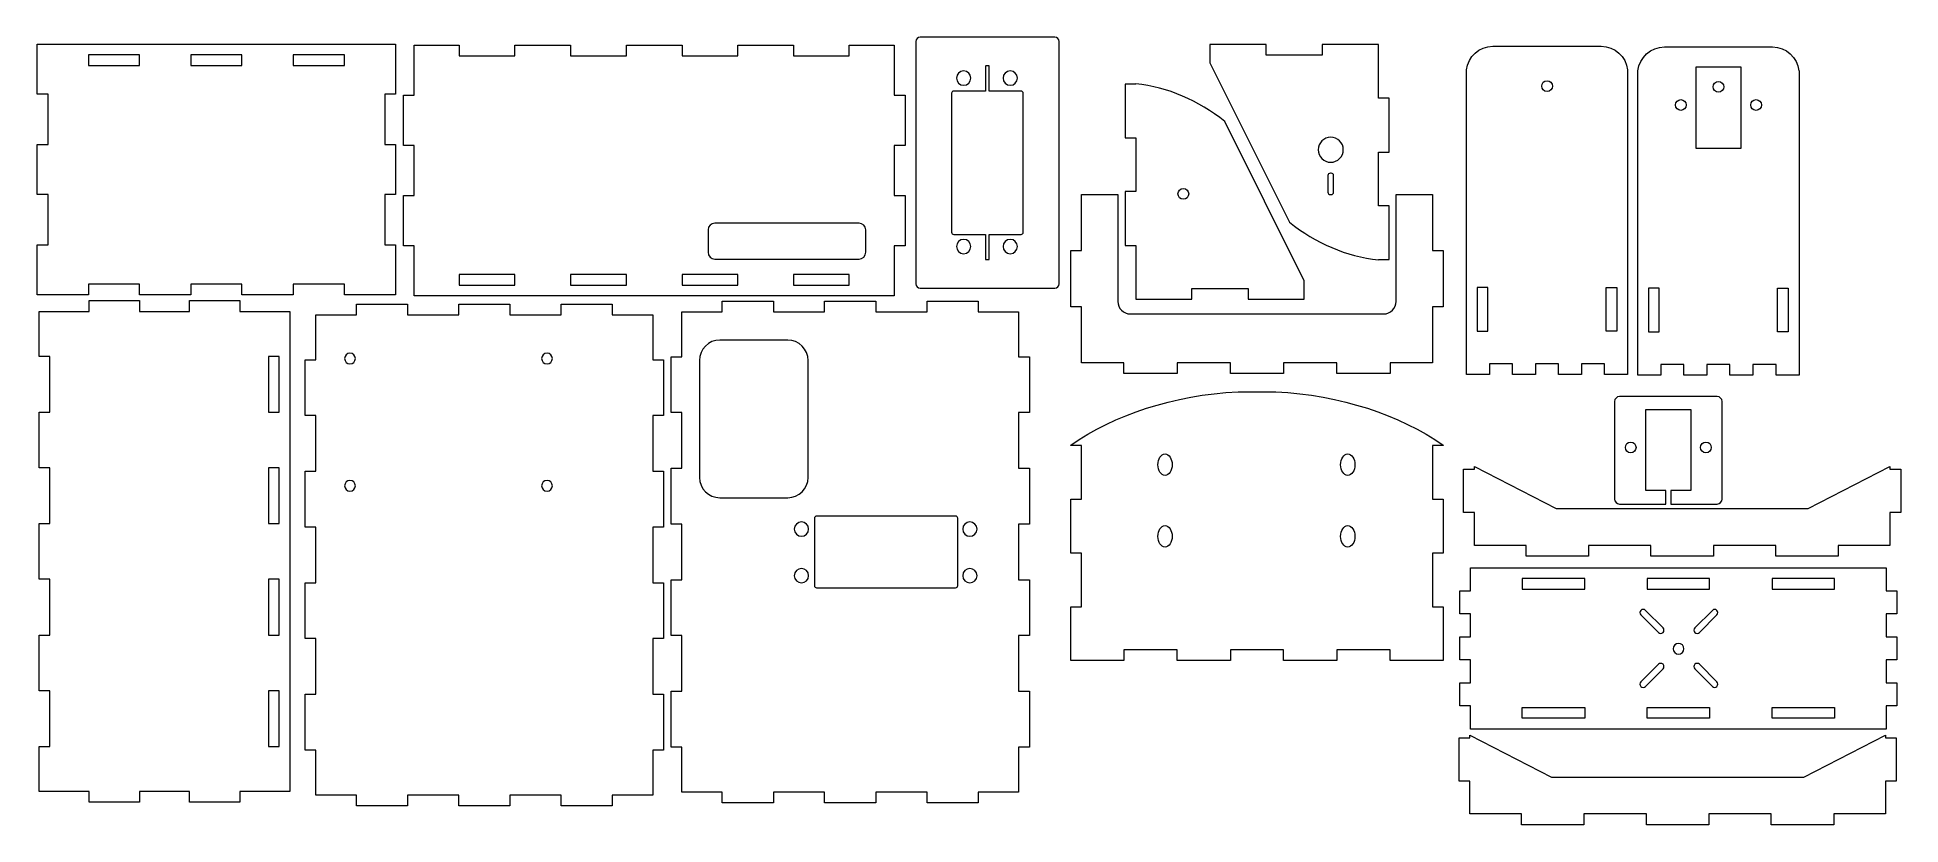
# Model space of a CAD drawing. Header units: centimetres. Extents: x -29.6 to 22.4, y -2.2 to 19.8.
import ezdxf

# ---------------------------------------------------------------- set-up
doc = ezdxf.new("R2010")
doc.units = ezdxf.units.CM
doc.header["$MEASUREMENT"] = 0
doc.layers.add('layer 1', color=7, linetype='Continuous')

msp = doc.modelspace()

# ---------------------------------------------------------------- linework, layer by layer
at = {"layer": 'layer 1', "color": 85, "lineweight": 9}
msp.add_lwpolyline([(16.67623, 16.69623), (17.93623, 16.69623), (17.93623, 18.95623), (16.67623, 18.95623), (16.67623, 16.69623)], close=True, dxfattribs=at)
for centre in [(12.52256, 18.42738), (17.30623, 18.40621), (16.25623, 17.90044), (18.35623, 17.90044), (14.85755, 8.34495), (16.95755, 8.34495)]:
    msp.add_ellipse(centre, major_axis=(0, 0.15), ratio=1, dxfattribs=at)
at = {"layer": 'layer 1', "color": 20, "lineweight": 9}
for centre, major_axis, ratio in [((2.37123, 15.41945), (0, 0.15), 1), ((1.86032, 7.86313), (0, 0.3), 0.66666667), ((6.96032, 7.86313), (0, 0.3), 0.66666667), ((1.86032, 5.86313), (0, 0.3), 0.66666667), ((6.96032, 5.86313), (0, 0.3), 0.66666667)]:
    msp.add_ellipse(centre, major_axis=major_axis, ratio=ratio, dxfattribs=at)
at = {"layer": 'layer 1', "color": 250, "lineweight": 9}
for points, knots in [([(-5.09696, 12.90971), (-5.09696, 12.90971), (-5.09696, 19.6697), (-5.09696, 19.6697), (-5.09696, 19.6697), (-5.09696, 19.7357), (-5.04296, 19.7897), (-4.97697, 19.7897), (-4.97697, 19.7897), (-4.97697, 19.7897), (-1.21695, 19.7897), (-1.21695, 19.7897), (-1.21695, 19.7897), (-1.15096, 19.7897), (-1.09696, 19.7357), (-1.09696, 19.6697), (-1.09696, 19.6697), (-1.09696, 19.6697), (-1.09696, 12.90971), (-1.09696, 12.90971), (-1.09696, 12.90971), (-1.09696, 12.84371), (-1.15096, 12.7897), (-1.21695, 12.7897), (-1.21695, 12.7897), (-1.21695, 12.7897), (-4.97697, 12.7897), (-4.97697, 12.7897), (-4.97697, 12.7897), (-5.04296, 12.7897), (-5.09696, 12.84371), (-5.09696, 12.90971)], [0, 0, 0, 0, 0.11111111, 0.11111111, 0.11111111, 0.11111111, 0.22222222, 0.22222222, 0.22222222, 0.22222222, 0.33333333, 0.33333333, 0.33333333, 0.33333333, 0.44444444, 0.44444444, 0.44444444, 0.44444444, 0.55555556, 0.55555556, 0.55555556, 0.55555556, 0.66666667, 0.66666667, 0.66666667, 0.66666667, 0.77777778, 0.77777778, 0.77777778, 0.77777778, 1, 1, 1, 1]), ([(-19.61763, 12.59869), (-19.61763, 12.59869), (-19.61763, 13.99869), (-19.61763, 13.99869), (-19.61763, 13.99869), (-19.61763, 13.99869), (-19.91763, 13.99869), (-19.91763, 13.99869), (-19.91763, 13.99869), (-19.91763, 13.99869), (-19.91763, 15.39869), (-19.91763, 15.39869), (-19.91763, 15.39869), (-19.91763, 15.39869), (-19.61763, 15.39869), (-19.61763, 15.39869), (-19.61763, 15.39869), (-19.61763, 15.39869), (-19.61763, 16.79869), (-19.61763, 16.79869), (-19.61763, 16.79869), (-19.61763, 16.79869), (-19.91763, 16.79869), (-19.91763, 16.79869), (-19.91763, 16.79869), (-19.91763, 16.79869), (-19.91763, 18.19869), (-19.91763, 18.19869), (-19.91763, 18.19869), (-19.91763, 18.19869), (-19.61763, 18.19869), (-19.61763, 18.19869), (-19.61763, 18.19869), (-19.61763, 18.19869), (-19.61763, 19.59869), (-19.61763, 19.59869), (-19.61763, 19.59869), (-19.61763, 19.59869), (-29.61763, 19.59869), (-29.61763, 19.59869), (-29.61763, 19.59869), (-29.61763, 19.59869), (-29.61763, 18.19869), (-29.61763, 18.19869), (-29.61763, 18.19869), (-29.61763, 18.19869), (-29.31763, 18.19869), (-29.31763, 18.19869), (-29.31763, 18.19869), (-29.31763, 18.19869), (-29.31763, 16.79869), (-29.31763, 16.79869), (-29.31763, 16.79869), (-29.31763, 16.79869), (-29.61763, 16.79869), (-29.61763, 16.79869), (-29.61763, 16.79869), (-29.61763, 16.79869), (-29.61763, 15.39869), (-29.61763, 15.39869), (-29.61763, 15.39869), (-29.61763, 15.39869), (-29.31763, 15.39869), (-29.31763, 15.39869), (-29.31763, 15.39869), (-29.31763, 15.39869), (-29.31763, 13.99869), (-29.31763, 13.99869), (-29.31763, 13.99869), (-29.31763, 13.99869), (-29.61763, 13.99869), (-29.61763, 13.99869), (-29.61763, 13.99869), (-29.61763, 13.99869), (-29.61763, 12.59869), (-29.61763, 12.59869), (-29.61763, 12.59869), (-29.61763, 12.59869), (-28.18906, 12.59869), (-28.18906, 12.59869), (-28.18906, 12.59869), (-28.18906, 12.59869), (-28.18906, 12.89869), (-28.18906, 12.89869), (-28.18906, 12.89869), (-28.18906, 12.89869), (-26.76049, 12.89869), (-26.76049, 12.89869), (-26.76049, 12.89869), (-26.76049, 12.89869), (-26.76049, 12.59869), (-26.76049, 12.59869), (-26.76049, 12.59869), (-26.76049, 12.59869), (-25.33192, 12.59869), (-25.33192, 12.59869), (-25.33192, 12.59869), (-25.33192, 12.59869), (-25.33192, 12.89869), (-25.33192, 12.89869), (-25.33192, 12.89869), (-25.33192, 12.89869), (-23.90334, 12.89869), (-23.90334, 12.89869), (-23.90334, 12.89869), (-23.90334, 12.89869), (-23.90334, 12.59869), (-23.90334, 12.59869), (-23.90334, 12.59869), (-23.90334, 12.59869), (-22.47477, 12.59869), (-22.47477, 12.59869), (-22.47477, 12.59869), (-22.47477, 12.59869), (-22.47477, 12.89869), (-22.47477, 12.89869), (-22.47477, 12.89869), (-22.47477, 12.89869), (-21.0462, 12.89869), (-21.0462, 12.89869), (-21.0462, 12.89869), (-21.0462, 12.89869), (-21.0462, 12.59869), (-21.0462, 12.59869), (-21.0462, 12.59869), (-21.0462, 12.59869), (-19.61763, 12.59869), (-19.61763, 12.59869)], [0, 0, 0, 0, 0.03030303, 0.03030303, 0.03030303, 0.03030303, 0.06060606, 0.06060606, 0.06060606, 0.06060606, 0.09090909, 0.09090909, 0.09090909, 0.09090909, 0.12121212, 0.12121212, 0.12121212, 0.12121212, 0.15151515, 0.15151515, 0.15151515, 0.15151515, 0.18181818, 0.18181818, 0.18181818, 0.18181818, 0.21212121, 0.21212121, 0.21212121, 0.21212121, 0.24242424, 0.24242424, 0.24242424, 0.24242424, 0.27272727, 0.27272727, 0.27272727, 0.27272727, 0.3030303, 0.3030303, 0.3030303, 0.3030303, 0.33333333, 0.33333333, 0.33333333, 0.33333333, 0.36363636, 0.36363636, 0.36363636, 0.36363636, 0.39393939, 0.39393939, 0.39393939, 0.39393939, 0.42424242, 0.42424242, 0.42424242, 0.42424242, 0.45454545, 0.45454545, 0.45454545, 0.45454545, 0.48484848, 0.48484848, 0.48484848, 0.48484848, 0.51515152, 0.51515152, 0.51515152, 0.51515152, 0.54545455, 0.54545455, 0.54545455, 0.54545455, 0.57575758, 0.57575758, 0.57575758, 0.57575758, 0.60606061, 0.60606061, 0.60606061, 0.60606061, 0.63636364, 0.63636364, 0.63636364, 0.63636364, 0.66666667, 0.66666667, 0.66666667, 0.66666667, 0.6969697, 0.6969697, 0.6969697, 0.6969697, 0.72727273, 0.72727273, 0.72727273, 0.72727273, 0.75757576, 0.75757576, 0.75757576, 0.75757576, 0.78787879, 0.78787879, 0.78787879, 0.78787879, 0.81818182, 0.81818182, 0.81818182, 0.81818182, 0.84848485, 0.84848485, 0.84848485, 0.84848485, 0.87878788, 0.87878788, 0.87878788, 0.87878788, 0.90909091, 0.90909091, 0.90909091, 0.90909091, 0.93939394, 0.93939394, 0.93939394, 0.93939394, 1, 1, 1, 1]), ([(-26.76049, 19.29869), (-26.76049, 19.29869), (-26.76049, 18.99869), (-26.76049, 18.99869), (-26.76049, 18.99869), (-26.76049, 18.99869), (-28.18906, 18.99869), (-28.18906, 18.99869), (-28.18906, 18.99869), (-28.18906, 18.99869), (-28.18906, 19.29869), (-28.18906, 19.29869), (-28.18906, 19.29869), (-28.18906, 19.29869), (-26.76049, 19.29869), (-26.76049, 19.29869)], [0, 0, 0, 0, 0.2, 0.2, 0.2, 0.2, 0.4, 0.4, 0.4, 0.4, 0.6, 0.6, 0.6, 0.6, 1, 1, 1, 1]), ([(-23.90334, 19.29869), (-23.90334, 19.29869), (-23.90334, 18.99869), (-23.90334, 18.99869), (-23.90334, 18.99869), (-23.90334, 18.99869), (-25.33192, 18.99869), (-25.33192, 18.99869), (-25.33192, 18.99869), (-25.33192, 18.99869), (-25.33192, 19.29869), (-25.33192, 19.29869), (-25.33192, 19.29869), (-25.33192, 19.29869), (-23.90334, 19.29869), (-23.90334, 19.29869)], [0, 0, 0, 0, 0.2, 0.2, 0.2, 0.2, 0.4, 0.4, 0.4, 0.4, 0.6, 0.6, 0.6, 0.6, 1, 1, 1, 1]), ([(-21.0462, 19.29869), (-21.0462, 19.29869), (-21.0462, 18.99869), (-21.0462, 18.99869), (-21.0462, 18.99869), (-21.0462, 18.99869), (-22.47477, 18.99869), (-22.47477, 18.99869), (-22.47477, 18.99869), (-22.47477, 18.99869), (-22.47477, 19.29869), (-22.47477, 19.29869), (-22.47477, 19.29869), (-22.47477, 19.29869), (-21.0462, 19.29869), (-21.0462, 19.29869)], [0, 0, 0, 0, 0.2, 0.2, 0.2, 0.2, 0.4, 0.4, 0.4, 0.4, 0.6, 0.6, 0.6, 0.6, 1, 1, 1, 1]), ([(-19.09796, 12.57136), (-19.09796, 12.57136), (-5.69796, 12.57136), (-5.69796, 12.57136), (-5.69796, 12.57136), (-5.69796, 12.57136), (-5.69796, 13.97136), (-5.69796, 13.97136), (-5.69796, 13.97136), (-5.69796, 13.97136), (-5.39796, 13.97136), (-5.39796, 13.97136), (-5.39796, 13.97136), (-5.39796, 13.97136), (-5.39796, 15.37136), (-5.39796, 15.37136), (-5.39796, 15.37136), (-5.39796, 15.37136), (-5.69796, 15.37136), (-5.69796, 15.37136), (-5.69796, 15.37136), (-5.69796, 15.37136), (-5.69796, 16.77136), (-5.69796, 16.77136), (-5.69796, 16.77136), (-5.69796, 16.77136), (-5.39796, 16.77136), (-5.39796, 16.77136), (-5.39796, 16.77136), (-5.39796, 16.77136), (-5.39796, 18.17136), (-5.39796, 18.17136), (-5.39796, 18.17136), (-5.39796, 18.17136), (-5.69796, 18.17136), (-5.69796, 18.17136), (-5.69796, 18.17136), (-5.69796, 18.17136), (-5.69796, 19.57136), (-5.69796, 19.57136), (-5.69796, 19.57136), (-5.69796, 19.57136), (-6.95352, 19.57136), (-6.95352, 19.57136), (-6.95352, 19.57136), (-6.95352, 19.57136), (-6.95352, 19.27136), (-6.95352, 19.27136), (-6.95352, 19.27136), (-6.95352, 19.27136), (-8.50907, 19.27136), (-8.50907, 19.27136), (-8.50907, 19.27136), (-8.50907, 19.27136), (-8.50907, 19.57136), (-8.50907, 19.57136), (-8.50907, 19.57136), (-8.50907, 19.57136), (-10.06463, 19.57136), (-10.06463, 19.57136), (-10.06463, 19.57136), (-10.06463, 19.57136), (-10.06463, 19.27136), (-10.06463, 19.27136), (-10.06463, 19.27136), (-10.06463, 19.27136), (-11.62018, 19.27136), (-11.62018, 19.27136), (-11.62018, 19.27136), (-11.62018, 19.27136), (-11.62018, 19.57136), (-11.62018, 19.57136), (-11.62018, 19.57136), (-11.62018, 19.57136), (-13.17574, 19.57136), (-13.17574, 19.57136), (-13.17574, 19.57136), (-13.17574, 19.57136), (-13.17574, 19.27136), (-13.17574, 19.27136), (-13.17574, 19.27136), (-13.17574, 19.27136), (-14.73129, 19.27136), (-14.73129, 19.27136), (-14.73129, 19.27136), (-14.73129, 19.27136), (-14.73129, 19.57136), (-14.73129, 19.57136), (-14.73129, 19.57136), (-14.73129, 19.57136), (-16.28685, 19.57136), (-16.28685, 19.57136), (-16.28685, 19.57136), (-16.28685, 19.57136), (-16.28685, 19.27136), (-16.28685, 19.27136), (-16.28685, 19.27136), (-16.28685, 19.27136), (-17.8424, 19.27136), (-17.8424, 19.27136), (-17.8424, 19.27136), (-17.8424, 19.27136), (-17.8424, 19.57136), (-17.8424, 19.57136), (-17.8424, 19.57136), (-17.8424, 19.57136), (-19.09796, 19.57136), (-19.09796, 19.57136), (-19.09796, 19.57136), (-19.09796, 19.57136), (-19.09796, 18.17136), (-19.09796, 18.17136), (-19.09796, 18.17136), (-19.09796, 18.17136), (-19.39796, 18.17136), (-19.39796, 18.17136), (-19.39796, 18.17136), (-19.39796, 18.17136), (-19.39796, 16.77136), (-19.39796, 16.77136), (-19.39796, 16.77136), (-19.39796, 16.77136), (-19.09796, 16.77136), (-19.09796, 16.77136), (-19.09796, 16.77136), (-19.09796, 16.77136), (-19.09796, 15.37136), (-19.09796, 15.37136), (-19.09796, 15.37136), (-19.09796, 15.37136), (-19.39796, 15.37136), (-19.39796, 15.37136), (-19.39796, 15.37136), (-19.39796, 15.37136), (-19.39796, 13.97136), (-19.39796, 13.97136), (-19.39796, 13.97136), (-19.39796, 13.97136), (-19.09796, 13.97136), (-19.09796, 13.97136), (-19.09796, 13.97136), (-19.09796, 13.97136), (-19.09796, 12.57136), (-19.09796, 12.57136)], [0, 0, 0, 0, 0.02702703, 0.02702703, 0.02702703, 0.02702703, 0.05405405, 0.05405405, 0.05405405, 0.05405405, 0.08108108, 0.08108108, 0.08108108, 0.08108108, 0.10810811, 0.10810811, 0.10810811, 0.10810811, 0.13513514, 0.13513514, 0.13513514, 0.13513514, 0.16216216, 0.16216216, 0.16216216, 0.16216216, 0.18918919, 0.18918919, 0.18918919, 0.18918919, 0.21621622, 0.21621622, 0.21621622, 0.21621622, 0.24324324, 0.24324324, 0.24324324, 0.24324324, 0.27027027, 0.27027027, 0.27027027, 0.27027027, 0.2972973, 0.2972973, 0.2972973, 0.2972973, 0.32432432, 0.32432432, 0.32432432, 0.32432432, 0.35135135, 0.35135135, 0.35135135, 0.35135135, 0.37837838, 0.37837838, 0.37837838, 0.37837838, 0.40540541, 0.40540541, 0.40540541, 0.40540541, 0.43243243, 0.43243243, 0.43243243, 0.43243243, 0.45945946, 0.45945946, 0.45945946, 0.45945946, 0.48648649, 0.48648649, 0.48648649, 0.48648649, 0.51351351, 0.51351351, 0.51351351, 0.51351351, 0.54054054, 0.54054054, 0.54054054, 0.54054054, 0.56756757, 0.56756757, 0.56756757, 0.56756757, 0.59459459, 0.59459459, 0.59459459, 0.59459459, 0.62162162, 0.62162162, 0.62162162, 0.62162162, 0.64864865, 0.64864865, 0.64864865, 0.64864865, 0.67567568, 0.67567568, 0.67567568, 0.67567568, 0.7027027, 0.7027027, 0.7027027, 0.7027027, 0.72972973, 0.72972973, 0.72972973, 0.72972973, 0.75675676, 0.75675676, 0.75675676, 0.75675676, 0.78378378, 0.78378378, 0.78378378, 0.78378378, 0.81081081, 0.81081081, 0.81081081, 0.81081081, 0.83783784, 0.83783784, 0.83783784, 0.83783784, 0.86486486, 0.86486486, 0.86486486, 0.86486486, 0.89189189, 0.89189189, 0.89189189, 0.89189189, 0.91891892, 0.91891892, 0.91891892, 0.91891892, 0.94594595, 0.94594595, 0.94594595, 0.94594595, 1, 1, 1, 1]), ([(-4.09697, 14.34969), (-4.09697, 14.34969), (-4.09697, 18.2297), (-4.09697, 18.2297), (-4.09697, 18.2297), (-4.09697, 18.26269), (-4.06997, 18.28969), (-4.03697, 18.28969), (-4.03697, 18.28969), (-4.03697, 18.28969), (-3.14697, 18.28969), (-3.14697, 18.28969), (-3.14697, 18.28969), (-3.14697, 18.28969), (-3.14697, 18.9867), (-3.14697, 18.9867), (-3.14697, 18.9867), (-3.14697, 18.98834), (-3.14562, 18.9897), (-3.14397, 18.9897), (-3.14397, 18.9897), (-3.14397, 18.9897), (-3.04997, 18.9897), (-3.04997, 18.9897), (-3.04997, 18.9897), (-3.04832, 18.9897), (-3.04697, 18.98834), (-3.04697, 18.9867), (-3.04697, 18.9867), (-3.04697, 18.9867), (-3.04697, 18.28969), (-3.04697, 18.28969), (-3.04697, 18.28969), (-3.04697, 18.28969), (-2.15696, 18.28969), (-2.15696, 18.28969), (-2.15696, 18.28969), (-2.12396, 18.28969), (-2.09697, 18.26269), (-2.09697, 18.2297), (-2.09697, 18.2297), (-2.09697, 18.2297), (-2.09697, 14.34969), (-2.09697, 14.34969), (-2.09697, 14.34969), (-2.09697, 14.3167), (-2.12396, 14.28969), (-2.15696, 14.28969), (-2.15696, 14.28969), (-2.15696, 14.28969), (-3.04697, 14.28969), (-3.04697, 14.28969), (-3.04697, 14.28969), (-3.04697, 14.28969), (-3.04697, 13.59269), (-3.04697, 13.59269), (-3.04697, 13.59269), (-3.04697, 13.59105), (-3.04832, 13.58969), (-3.04997, 13.58969), (-3.04997, 13.58969), (-3.04997, 13.58969), (-3.14397, 13.58969), (-3.14397, 13.58969), (-3.14397, 13.58969), (-3.14562, 13.58969), (-3.14697, 13.59105), (-3.14697, 13.59269), (-3.14697, 13.59269), (-3.14697, 13.59269), (-3.14697, 14.28969), (-3.14697, 14.28969), (-3.14697, 14.28969), (-3.14697, 14.28969), (-4.03697, 14.28969), (-4.03697, 14.28969), (-4.03697, 14.28969), (-4.06997, 14.28969), (-4.09697, 14.3167), (-4.09697, 14.34969)], [0, 0, 0, 0, 0.04761905, 0.04761905, 0.04761905, 0.04761905, 0.0952381, 0.0952381, 0.0952381, 0.0952381, 0.14285714, 0.14285714, 0.14285714, 0.14285714, 0.19047619, 0.19047619, 0.19047619, 0.19047619, 0.23809524, 0.23809524, 0.23809524, 0.23809524, 0.28571429, 0.28571429, 0.28571429, 0.28571429, 0.33333333, 0.33333333, 0.33333333, 0.33333333, 0.38095238, 0.38095238, 0.38095238, 0.38095238, 0.42857143, 0.42857143, 0.42857143, 0.42857143, 0.47619048, 0.47619048, 0.47619048, 0.47619048, 0.52380952, 0.52380952, 0.52380952, 0.52380952, 0.57142857, 0.57142857, 0.57142857, 0.57142857, 0.61904762, 0.61904762, 0.61904762, 0.61904762, 0.66666667, 0.66666667, 0.66666667, 0.66666667, 0.71428571, 0.71428571, 0.71428571, 0.71428571, 0.76190476, 0.76190476, 0.76190476, 0.76190476, 0.80952381, 0.80952381, 0.80952381, 0.80952381, 0.85714286, 0.85714286, 0.85714286, 0.85714286, 0.9047619, 0.9047619, 0.9047619, 0.9047619, 1, 1, 1, 1]), ([(-3.76099, 18.85079), (-3.65054, 18.85079), (-3.56099, 18.76124), (-3.56099, 18.65079), (-3.56099, 18.65079), (-3.56099, 18.54034), (-3.65054, 18.45079), (-3.76099, 18.45079), (-3.76099, 18.45079), (-3.87144, 18.45079), (-3.96099, 18.54034), (-3.96099, 18.65079), (-3.96099, 18.65079), (-3.96099, 18.76124), (-3.87144, 18.85079), (-3.76099, 18.85079)], [0, 0, 0, 0, 0.2, 0.2, 0.2, 0.2, 0.4, 0.4, 0.4, 0.4, 0.6, 0.6, 0.6, 0.6, 1, 1, 1, 1]), ([(-2.46099, 18.85079), (-2.35054, 18.85079), (-2.26099, 18.76124), (-2.26099, 18.65079), (-2.26099, 18.65079), (-2.26099, 18.54034), (-2.35054, 18.45079), (-2.46099, 18.45079), (-2.46099, 18.45079), (-2.57144, 18.45079), (-2.66099, 18.54034), (-2.66099, 18.65079), (-2.66099, 18.65079), (-2.66099, 18.76124), (-2.57144, 18.85079), (-2.46099, 18.85079)], [0, 0, 0, 0, 0.2, 0.2, 0.2, 0.2, 0.4, 0.4, 0.4, 0.4, 0.6, 0.6, 0.6, 0.6, 1, 1, 1, 1]), ([(-10.89338, 13.78981), (-10.89338, 13.78981), (-10.89338, 14.41481), (-10.89338, 14.41481), (-10.89338, 14.41481), (-10.89338, 14.51794), (-10.80901, 14.60231), (-10.70588, 14.60231), (-10.70588, 14.60231), (-10.70588, 14.60231), (-6.68088, 14.60231), (-6.68088, 14.60231), (-6.68088, 14.60231), (-6.57775, 14.60231), (-6.49338, 14.51794), (-6.49338, 14.41481), (-6.49338, 14.41481), (-6.49338, 14.41481), (-6.49338, 13.78981), (-6.49338, 13.78981), (-6.49338, 13.78981), (-6.49338, 13.68668), (-6.57775, 13.60231), (-6.68088, 13.60231), (-6.68088, 13.60231), (-6.68088, 13.60231), (-10.70588, 13.60231), (-10.70588, 13.60231), (-10.70588, 13.60231), (-10.80901, 13.60231), (-10.89338, 13.68668), (-10.89338, 13.78981)], [0, 0, 0, 0, 0.11111111, 0.11111111, 0.11111111, 0.11111111, 0.22222222, 0.22222222, 0.22222222, 0.22222222, 0.33333333, 0.33333333, 0.33333333, 0.33333333, 0.44444444, 0.44444444, 0.44444444, 0.44444444, 0.55555556, 0.55555556, 0.55555556, 0.55555556, 0.66666667, 0.66666667, 0.66666667, 0.66666667, 0.77777778, 0.77777778, 0.77777778, 0.77777778, 1, 1, 1, 1]), ([(-3.76099, 14.15079), (-3.65054, 14.15079), (-3.56099, 14.06124), (-3.56099, 13.95079), (-3.56099, 13.95079), (-3.56099, 13.84034), (-3.65054, 13.75079), (-3.76099, 13.75079), (-3.76099, 13.75079), (-3.87144, 13.75079), (-3.96099, 13.84034), (-3.96099, 13.95079), (-3.96099, 13.95079), (-3.96099, 14.06124), (-3.87144, 14.15079), (-3.76099, 14.15079)], [0, 0, 0, 0, 0.2, 0.2, 0.2, 0.2, 0.4, 0.4, 0.4, 0.4, 0.6, 0.6, 0.6, 0.6, 1, 1, 1, 1]), ([(-2.46099, 14.15079), (-2.35054, 14.15079), (-2.26099, 14.06124), (-2.26099, 13.95079), (-2.26099, 13.95079), (-2.26099, 13.84034), (-2.35054, 13.75079), (-2.46099, 13.75079), (-2.46099, 13.75079), (-2.57144, 13.75079), (-2.66099, 13.84034), (-2.66099, 13.95079), (-2.66099, 13.95079), (-2.66099, 14.06124), (-2.57144, 14.15079), (-2.46099, 14.15079)], [0, 0, 0, 0, 0.2, 0.2, 0.2, 0.2, 0.4, 0.4, 0.4, 0.4, 0.6, 0.6, 0.6, 0.6, 1, 1, 1, 1]), ([(-17.8424, 12.87136), (-17.8424, 12.87136), (-17.8424, 13.17136), (-17.8424, 13.17136), (-17.8424, 13.17136), (-17.8424, 13.17136), (-16.28685, 13.17136), (-16.28685, 13.17136), (-16.28685, 13.17136), (-16.28685, 13.17136), (-16.28685, 12.87136), (-16.28685, 12.87136), (-16.28685, 12.87136), (-16.28685, 12.87136), (-17.8424, 12.87136), (-17.8424, 12.87136)], [0, 0, 0, 0, 0.2, 0.2, 0.2, 0.2, 0.4, 0.4, 0.4, 0.4, 0.6, 0.6, 0.6, 0.6, 1, 1, 1, 1]), ([(-14.73129, 12.87136), (-14.73129, 12.87136), (-14.73129, 13.17136), (-14.73129, 13.17136), (-14.73129, 13.17136), (-14.73129, 13.17136), (-13.17574, 13.17136), (-13.17574, 13.17136), (-13.17574, 13.17136), (-13.17574, 13.17136), (-13.17574, 12.87136), (-13.17574, 12.87136), (-13.17574, 12.87136), (-13.17574, 12.87136), (-14.73129, 12.87136), (-14.73129, 12.87136)], [0, 0, 0, 0, 0.2, 0.2, 0.2, 0.2, 0.4, 0.4, 0.4, 0.4, 0.6, 0.6, 0.6, 0.6, 1, 1, 1, 1]), ([(-11.62018, 12.87136), (-11.62018, 12.87136), (-11.62018, 13.17136), (-11.62018, 13.17136), (-11.62018, 13.17136), (-11.62018, 13.17136), (-10.06463, 13.17136), (-10.06463, 13.17136), (-10.06463, 13.17136), (-10.06463, 13.17136), (-10.06463, 12.87136), (-10.06463, 12.87136), (-10.06463, 12.87136), (-10.06463, 12.87136), (-11.62018, 12.87136), (-11.62018, 12.87136)], [0, 0, 0, 0, 0.2, 0.2, 0.2, 0.2, 0.4, 0.4, 0.4, 0.4, 0.6, 0.6, 0.6, 0.6, 1, 1, 1, 1]), ([(-8.50907, 12.87136), (-8.50907, 12.87136), (-8.50907, 13.17136), (-8.50907, 13.17136), (-8.50907, 13.17136), (-8.50907, 13.17136), (-6.95352, 13.17136), (-6.95352, 13.17136), (-6.95352, 13.17136), (-6.95352, 13.17136), (-6.95352, 12.87136), (-6.95352, 12.87136), (-6.95352, 12.87136), (-6.95352, 12.87136), (-8.50907, 12.87136), (-8.50907, 12.87136)], [0, 0, 0, 0, 0.2, 0.2, 0.2, 0.2, 0.4, 0.4, 0.4, 0.4, 0.6, 0.6, 0.6, 0.6, 1, 1, 1, 1]), ([(-22.56634, -1.25726), (-22.56634, -1.25726), (-22.56634, 12.14274), (-22.56634, 12.14274), (-22.56634, 12.14274), (-22.56634, 12.14274), (-23.96634, 12.14274), (-23.96634, 12.14274), (-23.96634, 12.14274), (-23.96634, 12.14274), (-23.96634, 12.44274), (-23.96634, 12.44274), (-23.96634, 12.44274), (-23.96634, 12.44274), (-25.36634, 12.44274), (-25.36634, 12.44274), (-25.36634, 12.44274), (-25.36634, 12.44274), (-25.36634, 12.14274), (-25.36634, 12.14274), (-25.36634, 12.14274), (-25.36634, 12.14274), (-26.76634, 12.14274), (-26.76634, 12.14274), (-26.76634, 12.14274), (-26.76634, 12.14274), (-26.76634, 12.44274), (-26.76634, 12.44274), (-26.76634, 12.44274), (-26.76634, 12.44274), (-28.16634, 12.44274), (-28.16634, 12.44274), (-28.16634, 12.44274), (-28.16634, 12.44274), (-28.16634, 12.14274), (-28.16634, 12.14274), (-28.16634, 12.14274), (-28.16634, 12.14274), (-29.56634, 12.14274), (-29.56634, 12.14274), (-29.56634, 12.14274), (-29.56634, 12.14274), (-29.56634, 10.88718), (-29.56634, 10.88718), (-29.56634, 10.88718), (-29.56634, 10.88718), (-29.26634, 10.88718), (-29.26634, 10.88718), (-29.26634, 10.88718), (-29.26634, 10.88718), (-29.26634, 9.33163), (-29.26634, 9.33163), (-29.26634, 9.33163), (-29.26634, 9.33163), (-29.56634, 9.33163), (-29.56634, 9.33163), (-29.56634, 9.33163), (-29.56634, 9.33163), (-29.56634, 7.77607), (-29.56634, 7.77607), (-29.56634, 7.77607), (-29.56634, 7.77607), (-29.26634, 7.77607), (-29.26634, 7.77607), (-29.26634, 7.77607), (-29.26634, 7.77607), (-29.26634, 6.22052), (-29.26634, 6.22052), (-29.26634, 6.22052), (-29.26634, 6.22052), (-29.56634, 6.22052), (-29.56634, 6.22052), (-29.56634, 6.22052), (-29.56634, 6.22052), (-29.56634, 4.66496), (-29.56634, 4.66496), (-29.56634, 4.66496), (-29.56634, 4.66496), (-29.26634, 4.66496), (-29.26634, 4.66496), (-29.26634, 4.66496), (-29.26634, 4.66496), (-29.26634, 3.10941), (-29.26634, 3.10941), (-29.26634, 3.10941), (-29.26634, 3.10941), (-29.56634, 3.10941), (-29.56634, 3.10941), (-29.56634, 3.10941), (-29.56634, 3.10941), (-29.56634, 1.55385), (-29.56634, 1.55385), (-29.56634, 1.55385), (-29.56634, 1.55385), (-29.26634, 1.55385), (-29.26634, 1.55385), (-29.26634, 1.55385), (-29.26634, 1.55385), (-29.26634, -0.0017), (-29.26634, -0.0017), (-29.26634, -0.0017), (-29.26634, -0.0017), (-29.56634, -0.0017), (-29.56634, -0.0017), (-29.56634, -0.0017), (-29.56634, -0.0017), (-29.56634, -1.25726), (-29.56634, -1.25726), (-29.56634, -1.25726), (-29.56634, -1.25726), (-28.16634, -1.25726), (-28.16634, -1.25726), (-28.16634, -1.25726), (-28.16634, -1.25726), (-28.16634, -1.55726), (-28.16634, -1.55726), (-28.16634, -1.55726), (-28.16634, -1.55726), (-26.76634, -1.55726), (-26.76634, -1.55726), (-26.76634, -1.55726), (-26.76634, -1.55726), (-26.76634, -1.25726), (-26.76634, -1.25726), (-26.76634, -1.25726), (-26.76634, -1.25726), (-25.36634, -1.25726), (-25.36634, -1.25726), (-25.36634, -1.25726), (-25.36634, -1.25726), (-25.36634, -1.55726), (-25.36634, -1.55726), (-25.36634, -1.55726), (-25.36634, -1.55726), (-23.96634, -1.55726), (-23.96634, -1.55726), (-23.96634, -1.55726), (-23.96634, -1.55726), (-23.96634, -1.25726), (-23.96634, -1.25726), (-23.96634, -1.25726), (-23.96634, -1.25726), (-22.56634, -1.25726), (-22.56634, -1.25726)], [0, 0, 0, 0, 0.02702703, 0.02702703, 0.02702703, 0.02702703, 0.05405405, 0.05405405, 0.05405405, 0.05405405, 0.08108108, 0.08108108, 0.08108108, 0.08108108, 0.10810811, 0.10810811, 0.10810811, 0.10810811, 0.13513514, 0.13513514, 0.13513514, 0.13513514, 0.16216216, 0.16216216, 0.16216216, 0.16216216, 0.18918919, 0.18918919, 0.18918919, 0.18918919, 0.21621622, 0.21621622, 0.21621622, 0.21621622, 0.24324324, 0.24324324, 0.24324324, 0.24324324, 0.27027027, 0.27027027, 0.27027027, 0.27027027, 0.2972973, 0.2972973, 0.2972973, 0.2972973, 0.32432432, 0.32432432, 0.32432432, 0.32432432, 0.35135135, 0.35135135, 0.35135135, 0.35135135, 0.37837838, 0.37837838, 0.37837838, 0.37837838, 0.40540541, 0.40540541, 0.40540541, 0.40540541, 0.43243243, 0.43243243, 0.43243243, 0.43243243, 0.45945946, 0.45945946, 0.45945946, 0.45945946, 0.48648649, 0.48648649, 0.48648649, 0.48648649, 0.51351351, 0.51351351, 0.51351351, 0.51351351, 0.54054054, 0.54054054, 0.54054054, 0.54054054, 0.56756757, 0.56756757, 0.56756757, 0.56756757, 0.59459459, 0.59459459, 0.59459459, 0.59459459, 0.62162162, 0.62162162, 0.62162162, 0.62162162, 0.64864865, 0.64864865, 0.64864865, 0.64864865, 0.67567568, 0.67567568, 0.67567568, 0.67567568, 0.7027027, 0.7027027, 0.7027027, 0.7027027, 0.72972973, 0.72972973, 0.72972973, 0.72972973, 0.75675676, 0.75675676, 0.75675676, 0.75675676, 0.78378378, 0.78378378, 0.78378378, 0.78378378, 0.81081081, 0.81081081, 0.81081081, 0.81081081, 0.83783784, 0.83783784, 0.83783784, 0.83783784, 0.86486486, 0.86486486, 0.86486486, 0.86486486, 0.89189189, 0.89189189, 0.89189189, 0.89189189, 0.91891892, 0.91891892, 0.91891892, 0.91891892, 0.94594595, 0.94594595, 0.94594595, 0.94594595, 1, 1, 1, 1]), ([(-12.1393, -0.09841), (-12.1393, -0.09841), (-12.1393, 1.45714), (-12.1393, 1.45714), (-12.1393, 1.45714), (-12.1393, 1.45714), (-12.4393, 1.45714), (-12.4393, 1.45714), (-12.4393, 1.45714), (-12.4393, 1.45714), (-12.4393, 3.0127), (-12.4393, 3.0127), (-12.4393, 3.0127), (-12.4393, 3.0127), (-12.1393, 3.0127), (-12.1393, 3.0127), (-12.1393, 3.0127), (-12.1393, 3.0127), (-12.1393, 4.56825), (-12.1393, 4.56825), (-12.1393, 4.56825), (-12.1393, 4.56825), (-12.4393, 4.56825), (-12.4393, 4.56825), (-12.4393, 4.56825), (-12.4393, 4.56825), (-12.4393, 6.12381), (-12.4393, 6.12381), (-12.4393, 6.12381), (-12.4393, 6.12381), (-12.1393, 6.12381), (-12.1393, 6.12381), (-12.1393, 6.12381), (-12.1393, 6.12381), (-12.1393, 7.67936), (-12.1393, 7.67936), (-12.1393, 7.67936), (-12.1393, 7.67936), (-12.4393, 7.67936), (-12.4393, 7.67936), (-12.4393, 7.67936), (-12.4393, 7.67936), (-12.4393, 9.23492), (-12.4393, 9.23492), (-12.4393, 9.23492), (-12.4393, 9.23492), (-12.1393, 9.23492), (-12.1393, 9.23492), (-12.1393, 9.23492), (-12.1393, 9.23492), (-12.1393, 10.79047), (-12.1393, 10.79047), (-12.1393, 10.79047), (-12.1393, 10.79047), (-12.4393, 10.79047), (-12.4393, 10.79047), (-12.4393, 10.79047), (-12.4393, 10.79047), (-12.4393, 12.04603), (-12.4393, 12.04603), (-12.4393, 12.04603), (-12.4393, 12.04603), (-13.56787, 12.04603), (-13.56787, 12.04603), (-13.56787, 12.04603), (-13.56787, 12.04603), (-13.56787, 12.34603), (-13.56787, 12.34603), (-13.56787, 12.34603), (-13.56787, 12.34603), (-14.99644, 12.34603), (-14.99644, 12.34603), (-14.99644, 12.34603), (-14.99644, 12.34603), (-14.99644, 12.04603), (-14.99644, 12.04603), (-14.99644, 12.04603), (-14.99644, 12.04603), (-16.42501, 12.04603), (-16.42501, 12.04603), (-16.42501, 12.04603), (-16.42501, 12.04603), (-16.42501, 12.34603), (-16.42501, 12.34603), (-16.42501, 12.34603), (-16.42501, 12.34603), (-17.85359, 12.34603), (-17.85359, 12.34603), (-17.85359, 12.34603), (-17.85359, 12.34603), (-17.85359, 12.04603), (-17.85359, 12.04603), (-17.85359, 12.04603), (-17.85359, 12.04603), (-19.28216, 12.04603), (-19.28216, 12.04603), (-19.28216, 12.04603), (-19.28216, 12.04603), (-19.28216, 12.34603), (-19.28216, 12.34603), (-19.28216, 12.34603), (-19.28216, 12.34603), (-20.71073, 12.34603), (-20.71073, 12.34603), (-20.71073, 12.34603), (-20.71073, 12.34603), (-20.71073, 12.04603), (-20.71073, 12.04603), (-20.71073, 12.04603), (-20.71073, 12.04603), (-21.8393, 12.04603), (-21.8393, 12.04603), (-21.8393, 12.04603), (-21.8393, 12.04603), (-21.8393, 10.79047), (-21.8393, 10.79047), (-21.8393, 10.79047), (-21.8393, 10.79047), (-22.1393, 10.79047), (-22.1393, 10.79047), (-22.1393, 10.79047), (-22.1393, 10.79047), (-22.1393, 9.23492), (-22.1393, 9.23492), (-22.1393, 9.23492), (-22.1393, 9.23492), (-21.8393, 9.23492), (-21.8393, 9.23492), (-21.8393, 9.23492), (-21.8393, 9.23492), (-21.8393, 7.67936), (-21.8393, 7.67936), (-21.8393, 7.67936), (-21.8393, 7.67936), (-22.1393, 7.67936), (-22.1393, 7.67936), (-22.1393, 7.67936), (-22.1393, 7.67936), (-22.1393, 6.12381), (-22.1393, 6.12381), (-22.1393, 6.12381), (-22.1393, 6.12381), (-21.8393, 6.12381), (-21.8393, 6.12381), (-21.8393, 6.12381), (-21.8393, 6.12381), (-21.8393, 4.56825), (-21.8393, 4.56825), (-21.8393, 4.56825), (-21.8393, 4.56825), (-22.1393, 4.56825), (-22.1393, 4.56825), (-22.1393, 4.56825), (-22.1393, 4.56825), (-22.1393, 3.0127), (-22.1393, 3.0127), (-22.1393, 3.0127), (-22.1393, 3.0127), (-21.8393, 3.0127), (-21.8393, 3.0127), (-21.8393, 3.0127), (-21.8393, 3.0127), (-21.8393, 1.45714), (-21.8393, 1.45714), (-21.8393, 1.45714), (-21.8393, 1.45714), (-22.1393, 1.45714), (-22.1393, 1.45714), (-22.1393, 1.45714), (-22.1393, 1.45714), (-22.1393, -0.09841), (-22.1393, -0.09841), (-22.1393, -0.09841), (-22.1393, -0.09841), (-21.8393, -0.09841), (-21.8393, -0.09841), (-21.8393, -0.09841), (-21.8393, -0.09841), (-21.8393, -1.35397), (-21.8393, -1.35397), (-21.8393, -1.35397), (-21.8393, -1.35397), (-20.71073, -1.35397), (-20.71073, -1.35397), (-20.71073, -1.35397), (-20.71073, -1.35397), (-20.71073, -1.65397), (-20.71073, -1.65397), (-20.71073, -1.65397), (-20.71073, -1.65397), (-19.28216, -1.65397), (-19.28216, -1.65397), (-19.28216, -1.65397), (-19.28216, -1.65397), (-19.28216, -1.35397), (-19.28216, -1.35397), (-19.28216, -1.35397), (-19.28216, -1.35397), (-17.85359, -1.35397), (-17.85359, -1.35397), (-17.85359, -1.35397), (-17.85359, -1.35397), (-17.85359, -1.65397), (-17.85359, -1.65397), (-17.85359, -1.65397), (-17.85359, -1.65397), (-16.42501, -1.65397), (-16.42501, -1.65397), (-16.42501, -1.65397), (-16.42501, -1.65397), (-16.42501, -1.35397), (-16.42501, -1.35397), (-16.42501, -1.35397), (-16.42501, -1.35397), (-14.99644, -1.35397), (-14.99644, -1.35397), (-14.99644, -1.35397), (-14.99644, -1.35397), (-14.99644, -1.65397), (-14.99644, -1.65397), (-14.99644, -1.65397), (-14.99644, -1.65397), (-13.56787, -1.65397), (-13.56787, -1.65397), (-13.56787, -1.65397), (-13.56787, -1.65397), (-13.56787, -1.35397), (-13.56787, -1.35397), (-13.56787, -1.35397), (-13.56787, -1.35397), (-12.4393, -1.35397), (-12.4393, -1.35397), (-12.4393, -1.35397), (-12.4393, -1.35397), (-12.4393, -0.09841), (-12.4393, -0.09841), (-12.4393, -0.09841), (-12.4393, -0.09841), (-12.1393, -0.09841), (-12.1393, -0.09841)], [0, 0, 0, 0, 0.01639344, 0.01639344, 0.01639344, 0.01639344, 0.03278689, 0.03278689, 0.03278689, 0.03278689, 0.04918033, 0.04918033, 0.04918033, 0.04918033, 0.06557377, 0.06557377, 0.06557377, 0.06557377, 0.08196721, 0.08196721, 0.08196721, 0.08196721, 0.09836066, 0.09836066, 0.09836066, 0.09836066, 0.1147541, 0.1147541, 0.1147541, 0.1147541, 0.13114754, 0.13114754, 0.13114754, 0.13114754, 0.14754098, 0.14754098, 0.14754098, 0.14754098, 0.16393443, 0.16393443, 0.16393443, 0.16393443, 0.18032787, 0.18032787, 0.18032787, 0.18032787, 0.19672131, 0.19672131, 0.19672131, 0.19672131, 0.21311475, 0.21311475, 0.21311475, 0.21311475, 0.2295082, 0.2295082, 0.2295082, 0.2295082, 0.24590164, 0.24590164, 0.24590164, 0.24590164, 0.26229508, 0.26229508, 0.26229508, 0.26229508, 0.27868852, 0.27868852, 0.27868852, 0.27868852, 0.29508197, 0.29508197, 0.29508197, 0.29508197, 0.31147541, 0.31147541, 0.31147541, 0.31147541, 0.32786885, 0.32786885, 0.32786885, 0.32786885, 0.3442623, 0.3442623, 0.3442623, 0.3442623, 0.36065574, 0.36065574, 0.36065574, 0.36065574, 0.37704918, 0.37704918, 0.37704918, 0.37704918, 0.39344262, 0.39344262, 0.39344262, 0.39344262, 0.40983607, 0.40983607, 0.40983607, 0.40983607, 0.42622951, 0.42622951, 0.42622951, 0.42622951, 0.44262295, 0.44262295, 0.44262295, 0.44262295, 0.45901639, 0.45901639, 0.45901639, 0.45901639, 0.47540984, 0.47540984, 0.47540984, 0.47540984, 0.49180328, 0.49180328, 0.49180328, 0.49180328, 0.50819672, 0.50819672, 0.50819672, 0.50819672, 0.52459016, 0.52459016, 0.52459016, 0.52459016, 0.54098361, 0.54098361, 0.54098361, 0.54098361, 0.55737705, 0.55737705, 0.55737705, 0.55737705, 0.57377049, 0.57377049, 0.57377049, 0.57377049, 0.59016393, 0.59016393, 0.59016393, 0.59016393, 0.60655738, 0.60655738, 0.60655738, 0.60655738, 0.62295082, 0.62295082, 0.62295082, 0.62295082, 0.63934426, 0.63934426, 0.63934426, 0.63934426, 0.6557377, 0.6557377, 0.6557377, 0.6557377, 0.67213115, 0.67213115, 0.67213115, 0.67213115, 0.68852459, 0.68852459, 0.68852459, 0.68852459, 0.70491803, 0.70491803, 0.70491803, 0.70491803, 0.72131148, 0.72131148, 0.72131148, 0.72131148, 0.73770492, 0.73770492, 0.73770492, 0.73770492, 0.75409836, 0.75409836, 0.75409836, 0.75409836, 0.7704918, 0.7704918, 0.7704918, 0.7704918, 0.78688525, 0.78688525, 0.78688525, 0.78688525, 0.80327869, 0.80327869, 0.80327869, 0.80327869, 0.81967213, 0.81967213, 0.81967213, 0.81967213, 0.83606557, 0.83606557, 0.83606557, 0.83606557, 0.85245902, 0.85245902, 0.85245902, 0.85245902, 0.86885246, 0.86885246, 0.86885246, 0.86885246, 0.8852459, 0.8852459, 0.8852459, 0.8852459, 0.90163934, 0.90163934, 0.90163934, 0.90163934, 0.91803279, 0.91803279, 0.91803279, 0.91803279, 0.93442623, 0.93442623, 0.93442623, 0.93442623, 0.95081967, 0.95081967, 0.95081967, 0.95081967, 0.96721311, 0.96721311, 0.96721311, 0.96721311, 1, 1, 1, 1]), ([(-1.92638, -0.01375), (-1.92638, -0.01375), (-1.92638, 1.5418), (-1.92638, 1.5418), (-1.92638, 1.5418), (-1.92638, 1.5418), (-2.22638, 1.5418), (-2.22638, 1.5418), (-2.22638, 1.5418), (-2.22638, 1.5418), (-2.22638, 3.09736), (-2.22638, 3.09736), (-2.22638, 3.09736), (-2.22638, 3.09736), (-1.92638, 3.09736), (-1.92638, 3.09736), (-1.92638, 3.09736), (-1.92638, 3.09736), (-1.92638, 4.65291), (-1.92638, 4.65291), (-1.92638, 4.65291), (-1.92638, 4.65291), (-2.22638, 4.65291), (-2.22638, 4.65291), (-2.22638, 4.65291), (-2.22638, 4.65291), (-2.22638, 6.20847), (-2.22638, 6.20847), (-2.22638, 6.20847), (-2.22638, 6.20847), (-1.92638, 6.20847), (-1.92638, 6.20847), (-1.92638, 6.20847), (-1.92638, 6.20847), (-1.92638, 7.76402), (-1.92638, 7.76402), (-1.92638, 7.76402), (-1.92638, 7.76402), (-2.22638, 7.76402), (-2.22638, 7.76402), (-2.22638, 7.76402), (-2.22638, 7.76402), (-2.22638, 9.31958), (-2.22638, 9.31958), (-2.22638, 9.31958), (-2.22638, 9.31958), (-1.92638, 9.31958), (-1.92638, 9.31958), (-1.92638, 9.31958), (-1.92638, 9.31958), (-1.92638, 10.87513), (-1.92638, 10.87513), (-1.92638, 10.87513), (-1.92638, 10.87513), (-2.22638, 10.87513), (-2.22638, 10.87513), (-2.22638, 10.87513), (-2.22638, 10.87513), (-2.22638, 12.13069), (-2.22638, 12.13069), (-2.22638, 12.13069), (-2.22638, 12.13069), (-3.35495, 12.13069), (-3.35495, 12.13069), (-3.35495, 12.13069), (-3.35495, 12.13069), (-3.35495, 12.43069), (-3.35495, 12.43069), (-3.35495, 12.43069), (-3.35495, 12.43069), (-4.78352, 12.43069), (-4.78352, 12.43069), (-4.78352, 12.43069), (-4.78352, 12.43069), (-4.78352, 12.13069), (-4.78352, 12.13069), (-4.78352, 12.13069), (-4.78352, 12.13069), (-6.21209, 12.13069), (-6.21209, 12.13069), (-6.21209, 12.13069), (-6.21209, 12.13069), (-6.21209, 12.43069), (-6.21209, 12.43069), (-6.21209, 12.43069), (-6.21209, 12.43069), (-7.64067, 12.43069), (-7.64067, 12.43069), (-7.64067, 12.43069), (-7.64067, 12.43069), (-7.64067, 12.13069), (-7.64067, 12.13069), (-7.64067, 12.13069), (-7.64067, 12.13069), (-9.06924, 12.13069), (-9.06924, 12.13069), (-9.06924, 12.13069), (-9.06924, 12.13069), (-9.06924, 12.43069), (-9.06924, 12.43069), (-9.06924, 12.43069), (-9.06924, 12.43069), (-10.49781, 12.43069), (-10.49781, 12.43069), (-10.49781, 12.43069), (-10.49781, 12.43069), (-10.49781, 12.13069), (-10.49781, 12.13069), (-10.49781, 12.13069), (-10.49781, 12.13069), (-11.62638, 12.13069), (-11.62638, 12.13069), (-11.62638, 12.13069), (-11.62638, 12.13069), (-11.62638, 10.87513), (-11.62638, 10.87513), (-11.62638, 10.87513), (-11.62638, 10.87513), (-11.92638, 10.87513), (-11.92638, 10.87513), (-11.92638, 10.87513), (-11.92638, 10.87513), (-11.92638, 9.31958), (-11.92638, 9.31958), (-11.92638, 9.31958), (-11.92638, 9.31958), (-11.62638, 9.31958), (-11.62638, 9.31958), (-11.62638, 9.31958), (-11.62638, 9.31958), (-11.62638, 7.76402), (-11.62638, 7.76402), (-11.62638, 7.76402), (-11.62638, 7.76402), (-11.92638, 7.76402), (-11.92638, 7.76402), (-11.92638, 7.76402), (-11.92638, 7.76402), (-11.92638, 6.20847), (-11.92638, 6.20847), (-11.92638, 6.20847), (-11.92638, 6.20847), (-11.62638, 6.20847), (-11.62638, 6.20847), (-11.62638, 6.20847), (-11.62638, 6.20847), (-11.62638, 4.65291), (-11.62638, 4.65291), (-11.62638, 4.65291), (-11.62638, 4.65291), (-11.92638, 4.65291), (-11.92638, 4.65291), (-11.92638, 4.65291), (-11.92638, 4.65291), (-11.92638, 3.09736), (-11.92638, 3.09736), (-11.92638, 3.09736), (-11.92638, 3.09736), (-11.62638, 3.09736), (-11.62638, 3.09736), (-11.62638, 3.09736), (-11.62638, 3.09736), (-11.62638, 1.5418), (-11.62638, 1.5418), (-11.62638, 1.5418), (-11.62638, 1.5418), (-11.92638, 1.5418), (-11.92638, 1.5418), (-11.92638, 1.5418), (-11.92638, 1.5418), (-11.92638, -0.01375), (-11.92638, -0.01375), (-11.92638, -0.01375), (-11.92638, -0.01375), (-11.62638, -0.01375), (-11.62638, -0.01375), (-11.62638, -0.01375), (-11.62638, -0.01375), (-11.62638, -1.26931), (-11.62638, -1.26931), (-11.62638, -1.26931), (-11.62638, -1.26931), (-10.49781, -1.26931), (-10.49781, -1.26931), (-10.49781, -1.26931), (-10.49781, -1.26931), (-10.49781, -1.56931), (-10.49781, -1.56931), (-10.49781, -1.56931), (-10.49781, -1.56931), (-9.06924, -1.56931), (-9.06924, -1.56931), (-9.06924, -1.56931), (-9.06924, -1.56931), (-9.06924, -1.26931), (-9.06924, -1.26931), (-9.06924, -1.26931), (-9.06924, -1.26931), (-7.64067, -1.26931), (-7.64067, -1.26931), (-7.64067, -1.26931), (-7.64067, -1.26931), (-7.64067, -1.56931), (-7.64067, -1.56931), (-7.64067, -1.56931), (-7.64067, -1.56931), (-6.21209, -1.56931), (-6.21209, -1.56931), (-6.21209, -1.56931), (-6.21209, -1.56931), (-6.21209, -1.26931), (-6.21209, -1.26931), (-6.21209, -1.26931), (-6.21209, -1.26931), (-4.78352, -1.26931), (-4.78352, -1.26931), (-4.78352, -1.26931), (-4.78352, -1.26931), (-4.78352, -1.56931), (-4.78352, -1.56931), (-4.78352, -1.56931), (-4.78352, -1.56931), (-3.35495, -1.56931), (-3.35495, -1.56931), (-3.35495, -1.56931), (-3.35495, -1.56931), (-3.35495, -1.26931), (-3.35495, -1.26931), (-3.35495, -1.26931), (-3.35495, -1.26931), (-2.22638, -1.26931), (-2.22638, -1.26931), (-2.22638, -1.26931), (-2.22638, -1.26931), (-2.22638, -0.01375), (-2.22638, -0.01375), (-2.22638, -0.01375), (-2.22638, -0.01375), (-1.92638, -0.01375), (-1.92638, -0.01375)], [0, 0, 0, 0, 0.01639344, 0.01639344, 0.01639344, 0.01639344, 0.03278689, 0.03278689, 0.03278689, 0.03278689, 0.04918033, 0.04918033, 0.04918033, 0.04918033, 0.06557377, 0.06557377, 0.06557377, 0.06557377, 0.08196721, 0.08196721, 0.08196721, 0.08196721, 0.09836066, 0.09836066, 0.09836066, 0.09836066, 0.1147541, 0.1147541, 0.1147541, 0.1147541, 0.13114754, 0.13114754, 0.13114754, 0.13114754, 0.14754098, 0.14754098, 0.14754098, 0.14754098, 0.16393443, 0.16393443, 0.16393443, 0.16393443, 0.18032787, 0.18032787, 0.18032787, 0.18032787, 0.19672131, 0.19672131, 0.19672131, 0.19672131, 0.21311475, 0.21311475, 0.21311475, 0.21311475, 0.2295082, 0.2295082, 0.2295082, 0.2295082, 0.24590164, 0.24590164, 0.24590164, 0.24590164, 0.26229508, 0.26229508, 0.26229508, 0.26229508, 0.27868852, 0.27868852, 0.27868852, 0.27868852, 0.29508197, 0.29508197, 0.29508197, 0.29508197, 0.31147541, 0.31147541, 0.31147541, 0.31147541, 0.32786885, 0.32786885, 0.32786885, 0.32786885, 0.3442623, 0.3442623, 0.3442623, 0.3442623, 0.36065574, 0.36065574, 0.36065574, 0.36065574, 0.37704918, 0.37704918, 0.37704918, 0.37704918, 0.39344262, 0.39344262, 0.39344262, 0.39344262, 0.40983607, 0.40983607, 0.40983607, 0.40983607, 0.42622951, 0.42622951, 0.42622951, 0.42622951, 0.44262295, 0.44262295, 0.44262295, 0.44262295, 0.45901639, 0.45901639, 0.45901639, 0.45901639, 0.47540984, 0.47540984, 0.47540984, 0.47540984, 0.49180328, 0.49180328, 0.49180328, 0.49180328, 0.50819672, 0.50819672, 0.50819672, 0.50819672, 0.52459016, 0.52459016, 0.52459016, 0.52459016, 0.54098361, 0.54098361, 0.54098361, 0.54098361, 0.55737705, 0.55737705, 0.55737705, 0.55737705, 0.57377049, 0.57377049, 0.57377049, 0.57377049, 0.59016393, 0.59016393, 0.59016393, 0.59016393, 0.60655738, 0.60655738, 0.60655738, 0.60655738, 0.62295082, 0.62295082, 0.62295082, 0.62295082, 0.63934426, 0.63934426, 0.63934426, 0.63934426, 0.6557377, 0.6557377, 0.6557377, 0.6557377, 0.67213115, 0.67213115, 0.67213115, 0.67213115, 0.68852459, 0.68852459, 0.68852459, 0.68852459, 0.70491803, 0.70491803, 0.70491803, 0.70491803, 0.72131148, 0.72131148, 0.72131148, 0.72131148, 0.73770492, 0.73770492, 0.73770492, 0.73770492, 0.75409836, 0.75409836, 0.75409836, 0.75409836, 0.7704918, 0.7704918, 0.7704918, 0.7704918, 0.78688525, 0.78688525, 0.78688525, 0.78688525, 0.80327869, 0.80327869, 0.80327869, 0.80327869, 0.81967213, 0.81967213, 0.81967213, 0.81967213, 0.83606557, 0.83606557, 0.83606557, 0.83606557, 0.85245902, 0.85245902, 0.85245902, 0.85245902, 0.86885246, 0.86885246, 0.86885246, 0.86885246, 0.8852459, 0.8852459, 0.8852459, 0.8852459, 0.90163934, 0.90163934, 0.90163934, 0.90163934, 0.91803279, 0.91803279, 0.91803279, 0.91803279, 0.93442623, 0.93442623, 0.93442623, 0.93442623, 0.95081967, 0.95081967, 0.95081967, 0.95081967, 0.96721311, 0.96721311, 0.96721311, 0.96721311, 1, 1, 1, 1]), ([(-20.88993, 10.67561), (-20.97277, 10.67561), (-21.03993, 10.74277), (-21.03993, 10.82561), (-21.03993, 10.82561), (-21.03993, 10.90845), (-20.97277, 10.97561), (-20.88993, 10.97561), (-20.88993, 10.97561), (-20.80709, 10.97561), (-20.73993, 10.90845), (-20.73993, 10.82561), (-20.73993, 10.82561), (-20.73993, 10.74277), (-20.80709, 10.67561), (-20.88993, 10.67561)], [0, 0, 0, 0, 0.2, 0.2, 0.2, 0.2, 0.4, 0.4, 0.4, 0.4, 0.6, 0.6, 0.6, 0.6, 1, 1, 1, 1]), ([(-15.38993, 10.67561), (-15.47277, 10.67561), (-15.53993, 10.74277), (-15.53993, 10.82561), (-15.53993, 10.82561), (-15.53993, 10.90845), (-15.47277, 10.97561), (-15.38993, 10.97561), (-15.38993, 10.97561), (-15.30709, 10.97561), (-15.23993, 10.90845), (-15.23993, 10.82561), (-15.23993, 10.82561), (-15.23993, 10.74277), (-15.30709, 10.67561), (-15.38993, 10.67561)], [0, 0, 0, 0, 0.2, 0.2, 0.2, 0.2, 0.4, 0.4, 0.4, 0.4, 0.6, 0.6, 0.6, 0.6, 1, 1, 1, 1]), ([(-8.67059, 6.94143), (-8.67059, 6.94143), (-10.56559, 6.94143), (-10.56559, 6.94143), (-10.56559, 6.94143), (-10.87827, 6.94143), (-11.13409, 7.19725), (-11.13409, 7.50993), (-11.13409, 7.50993), (-11.13409, 7.50993), (-11.13409, 10.77293), (-11.13409, 10.77293), (-11.13409, 10.77293), (-11.13409, 11.08561), (-10.87827, 11.34143), (-10.56559, 11.34143), (-10.56559, 11.34143), (-10.56559, 11.34143), (-8.67059, 11.34143), (-8.67059, 11.34143), (-8.67059, 11.34143), (-8.35791, 11.34143), (-8.10209, 11.08561), (-8.10209, 10.77293), (-8.10209, 10.77293), (-8.10209, 10.77293), (-8.10209, 7.50993), (-8.10209, 7.50993), (-8.10209, 7.50993), (-8.10209, 7.19725), (-8.35791, 6.94143), (-8.67059, 6.94143)], [0, 0, 0, 0, 0.11111111, 0.11111111, 0.11111111, 0.11111111, 0.22222222, 0.22222222, 0.22222222, 0.22222222, 0.33333333, 0.33333333, 0.33333333, 0.33333333, 0.44444444, 0.44444444, 0.44444444, 0.44444444, 0.55555556, 0.55555556, 0.55555556, 0.55555556, 0.66666667, 0.66666667, 0.66666667, 0.66666667, 0.77777778, 0.77777778, 0.77777778, 0.77777778, 1, 1, 1, 1]), ([(-22.86634, 9.33163), (-22.86634, 9.33163), (-23.16634, 9.33163), (-23.16634, 9.33163), (-23.16634, 9.33163), (-23.16634, 9.33163), (-23.16634, 10.88718), (-23.16634, 10.88718), (-23.16634, 10.88718), (-23.16634, 10.88718), (-22.86634, 10.88718), (-22.86634, 10.88718), (-22.86634, 10.88718), (-22.86634, 10.88718), (-22.86634, 9.33163), (-22.86634, 9.33163)], [0, 0, 0, 0, 0.2, 0.2, 0.2, 0.2, 0.4, 0.4, 0.4, 0.4, 0.6, 0.6, 0.6, 0.6, 1, 1, 1, 1]), ([(-22.86634, 6.22052), (-22.86634, 6.22052), (-23.16634, 6.22052), (-23.16634, 6.22052), (-23.16634, 6.22052), (-23.16634, 6.22052), (-23.16634, 7.77607), (-23.16634, 7.77607), (-23.16634, 7.77607), (-23.16634, 7.77607), (-22.86634, 7.77607), (-22.86634, 7.77607), (-22.86634, 7.77607), (-22.86634, 7.77607), (-22.86634, 6.22052), (-22.86634, 6.22052)], [0, 0, 0, 0, 0.2, 0.2, 0.2, 0.2, 0.4, 0.4, 0.4, 0.4, 0.6, 0.6, 0.6, 0.6, 1, 1, 1, 1]), ([(-20.88993, 7.12561), (-20.97277, 7.12561), (-21.03993, 7.19277), (-21.03993, 7.27561), (-21.03993, 7.27561), (-21.03993, 7.35845), (-20.97277, 7.42561), (-20.88993, 7.42561), (-20.88993, 7.42561), (-20.80709, 7.42561), (-20.73993, 7.35845), (-20.73993, 7.27561), (-20.73993, 7.27561), (-20.73993, 7.19277), (-20.80709, 7.12561), (-20.88993, 7.12561)], [0, 0, 0, 0, 0.2, 0.2, 0.2, 0.2, 0.4, 0.4, 0.4, 0.4, 0.6, 0.6, 0.6, 0.6, 1, 1, 1, 1]), ([(-15.38993, 7.12561), (-15.47277, 7.12561), (-15.53993, 7.19277), (-15.53993, 7.27561), (-15.53993, 7.27561), (-15.53993, 7.35845), (-15.47277, 7.42561), (-15.38993, 7.42561), (-15.38993, 7.42561), (-15.30709, 7.42561), (-15.23993, 7.35845), (-15.23993, 7.27561), (-15.23993, 7.27561), (-15.23993, 7.19277), (-15.30709, 7.12561), (-15.38993, 7.12561)], [0, 0, 0, 0, 0.2, 0.2, 0.2, 0.2, 0.4, 0.4, 0.4, 0.4, 0.6, 0.6, 0.6, 0.6, 1, 1, 1, 1]), ([(-8.48748, 6.06667), (-8.48748, 6.17712), (-8.39793, 6.26667), (-8.28748, 6.26667), (-8.28748, 6.26667), (-8.17703, 6.26667), (-8.08748, 6.17712), (-8.08748, 6.06667), (-8.08748, 6.06667), (-8.08748, 5.95622), (-8.17703, 5.86667), (-8.28748, 5.86667), (-8.28748, 5.86667), (-8.39793, 5.86667), (-8.48748, 5.95622), (-8.48748, 6.06667)], [0, 0, 0, 0, 0.2, 0.2, 0.2, 0.2, 0.4, 0.4, 0.4, 0.4, 0.6, 0.6, 0.6, 0.6, 1, 1, 1, 1]), ([(-3.98638, 4.43069), (-3.98638, 4.43069), (-7.86639, 4.43069), (-7.86639, 4.43069), (-7.86639, 4.43069), (-7.89938, 4.43069), (-7.92638, 4.45769), (-7.92638, 4.49069), (-7.92638, 4.49069), (-7.92638, 4.49069), (-7.92638, 6.3707), (-7.92638, 6.3707), (-7.92638, 6.3707), (-7.92638, 6.4037), (-7.89938, 6.43069), (-7.86639, 6.43069), (-7.86639, 6.43069), (-7.86639, 6.43069), (-3.98638, 6.43069), (-3.98638, 6.43069), (-3.98638, 6.43069), (-3.95339, 6.43069), (-3.92638, 6.4037), (-3.92638, 6.3707), (-3.92638, 6.3707), (-3.92638, 6.3707), (-3.92638, 4.49069), (-3.92638, 4.49069), (-3.92638, 4.49069), (-3.92638, 4.45769), (-3.95339, 4.43069), (-3.98638, 4.43069)], [0, 0, 0, 0, 0.11111111, 0.11111111, 0.11111111, 0.11111111, 0.22222222, 0.22222222, 0.22222222, 0.22222222, 0.33333333, 0.33333333, 0.33333333, 0.33333333, 0.44444444, 0.44444444, 0.44444444, 0.44444444, 0.55555556, 0.55555556, 0.55555556, 0.55555556, 0.66666667, 0.66666667, 0.66666667, 0.66666667, 0.77777778, 0.77777778, 0.77777778, 0.77777778, 1, 1, 1, 1]), ([(-3.78748, 6.06667), (-3.78748, 6.17712), (-3.69793, 6.26667), (-3.58748, 6.26667), (-3.58748, 6.26667), (-3.47703, 6.26667), (-3.38748, 6.17712), (-3.38748, 6.06667), (-3.38748, 6.06667), (-3.38748, 5.95622), (-3.47703, 5.86667), (-3.58748, 5.86667), (-3.58748, 5.86667), (-3.69793, 5.86667), (-3.78748, 5.95622), (-3.78748, 6.06667)], [0, 0, 0, 0, 0.2, 0.2, 0.2, 0.2, 0.4, 0.4, 0.4, 0.4, 0.6, 0.6, 0.6, 0.6, 1, 1, 1, 1]), ([(-8.48748, 4.76667), (-8.48748, 4.87712), (-8.39793, 4.96667), (-8.28748, 4.96667), (-8.28748, 4.96667), (-8.17703, 4.96667), (-8.08748, 4.87712), (-8.08748, 4.76667), (-8.08748, 4.76667), (-8.08748, 4.65622), (-8.17703, 4.56667), (-8.28748, 4.56667), (-8.28748, 4.56667), (-8.39793, 4.56667), (-8.48748, 4.65622), (-8.48748, 4.76667)], [0, 0, 0, 0, 0.2, 0.2, 0.2, 0.2, 0.4, 0.4, 0.4, 0.4, 0.6, 0.6, 0.6, 0.6, 1, 1, 1, 1]), ([(-3.78748, 4.76667), (-3.78748, 4.87712), (-3.69793, 4.96667), (-3.58748, 4.96667), (-3.58748, 4.96667), (-3.47703, 4.96667), (-3.38748, 4.87712), (-3.38748, 4.76667), (-3.38748, 4.76667), (-3.38748, 4.65622), (-3.47703, 4.56667), (-3.58748, 4.56667), (-3.58748, 4.56667), (-3.69793, 4.56667), (-3.78748, 4.65622), (-3.78748, 4.76667)], [0, 0, 0, 0, 0.2, 0.2, 0.2, 0.2, 0.4, 0.4, 0.4, 0.4, 0.6, 0.6, 0.6, 0.6, 1, 1, 1, 1]), ([(-22.86634, 3.10941), (-22.86634, 3.10941), (-23.16634, 3.10941), (-23.16634, 3.10941), (-23.16634, 3.10941), (-23.16634, 3.10941), (-23.16634, 4.66496), (-23.16634, 4.66496), (-23.16634, 4.66496), (-23.16634, 4.66496), (-22.86634, 4.66496), (-22.86634, 4.66496), (-22.86634, 4.66496), (-22.86634, 4.66496), (-22.86634, 3.10941), (-22.86634, 3.10941)], [0, 0, 0, 0, 0.2, 0.2, 0.2, 0.2, 0.4, 0.4, 0.4, 0.4, 0.6, 0.6, 0.6, 0.6, 1, 1, 1, 1]), ([(-22.86634, -0.0017), (-22.86634, -0.0017), (-23.16634, -0.0017), (-23.16634, -0.0017), (-23.16634, -0.0017), (-23.16634, -0.0017), (-23.16634, 1.55385), (-23.16634, 1.55385), (-23.16634, 1.55385), (-23.16634, 1.55385), (-22.86634, 1.55385), (-22.86634, 1.55385), (-22.86634, 1.55385), (-22.86634, 1.55385), (-22.86634, -0.0017), (-22.86634, -0.0017)], [0, 0, 0, 0, 0.2, 0.2, 0.2, 0.2, 0.4, 0.4, 0.4, 0.4, 0.6, 0.6, 0.6, 0.6, 1, 1, 1, 1])]:
    msp.add_open_spline(points, degree=3, knots=knots, dxfattribs=at)
at = {"layer": 'layer 1', "color": 20, "lineweight": 9}
for points, knots in [([(7.81408, 13.57907), (6.91393, 13.67239), (6.07121, 14.04348), (5.33226, 14.6288), (5.33226, 14.6288), (5.33226, 14.6288), (3.11408, 19.07349), (3.11408, 19.07349), (3.11408, 19.07349), (3.11408, 19.07349), (3.11408, 19.587), (3.11408, 19.587), (3.11408, 19.587), (3.11408, 19.587), (4.68075, 19.587), (4.68075, 19.587), (4.68075, 19.587), (4.68075, 19.587), (4.68075, 19.287), (4.68075, 19.287), (4.68075, 19.287), (4.68075, 19.287), (6.24741, 19.287), (6.24741, 19.287), (6.24741, 19.287), (6.24741, 19.287), (6.24741, 19.587), (6.24741, 19.587), (6.24741, 19.587), (6.24741, 19.587), (7.81408, 19.587), (7.81408, 19.587), (7.81408, 19.587), (7.81408, 19.587), (7.81408, 18.087), (7.81408, 18.087), (7.81408, 18.087), (7.81408, 18.087), (8.11408, 18.087), (8.11408, 18.087), (8.11408, 18.087), (8.11408, 18.087), (8.11408, 16.587), (8.11408, 16.587), (8.11408, 16.587), (8.11408, 16.587), (7.81408, 16.587), (7.81408, 16.587), (7.81408, 16.587), (7.81408, 16.587), (7.81408, 15.087), (7.81408, 15.087), (7.81408, 15.087), (7.81408, 15.087), (8.11408, 15.087), (8.11408, 15.087), (8.11408, 15.087), (8.11408, 15.087), (8.11408, 13.587), (8.11408, 13.587), (8.11408, 13.587), (8.11408, 13.587), (7.81408, 13.587), (7.81408, 13.587), (7.81408, 13.587), (7.81408, 13.587), (7.81408, 13.57907), (7.81408, 13.57907)], [0, 0, 0, 0, 0.05555556, 0.05555556, 0.05555556, 0.05555556, 0.11111111, 0.11111111, 0.11111111, 0.11111111, 0.16666667, 0.16666667, 0.16666667, 0.16666667, 0.22222222, 0.22222222, 0.22222222, 0.22222222, 0.27777778, 0.27777778, 0.27777778, 0.27777778, 0.33333333, 0.33333333, 0.33333333, 0.33333333, 0.38888889, 0.38888889, 0.38888889, 0.38888889, 0.44444444, 0.44444444, 0.44444444, 0.44444444, 0.5, 0.5, 0.5, 0.5, 0.55555556, 0.55555556, 0.55555556, 0.55555556, 0.61111111, 0.61111111, 0.61111111, 0.61111111, 0.66666667, 0.66666667, 0.66666667, 0.66666667, 0.72222222, 0.72222222, 0.72222222, 0.72222222, 0.77777778, 0.77777778, 0.77777778, 0.77777778, 0.83333333, 0.83333333, 0.83333333, 0.83333333, 0.88888889, 0.88888889, 0.88888889, 0.88888889, 1, 1, 1, 1]), ([(1.04324, 18.49123), (1.94339, 18.39791), (2.78611, 18.02682), (3.52506, 17.4415), (3.52506, 17.4415), (3.52506, 17.4415), (5.74324, 12.99681), (5.74324, 12.99681), (5.74324, 12.99681), (5.74324, 12.99681), (5.74324, 12.4833), (5.74324, 12.4833), (5.74324, 12.4833), (5.74324, 12.4833), (4.17657, 12.4833), (4.17657, 12.4833), (4.17657, 12.4833), (4.17657, 12.4833), (4.17657, 12.7833), (4.17657, 12.7833), (4.17657, 12.7833), (4.17657, 12.7833), (2.60991, 12.7833), (2.60991, 12.7833), (2.60991, 12.7833), (2.60991, 12.7833), (2.60991, 12.4833), (2.60991, 12.4833), (2.60991, 12.4833), (2.60991, 12.4833), (1.04324, 12.4833), (1.04324, 12.4833), (1.04324, 12.4833), (1.04324, 12.4833), (1.04324, 13.9833), (1.04324, 13.9833), (1.04324, 13.9833), (1.04324, 13.9833), (0.74324, 13.9833), (0.74324, 13.9833), (0.74324, 13.9833), (0.74324, 13.9833), (0.74324, 15.4833), (0.74324, 15.4833), (0.74324, 15.4833), (0.74324, 15.4833), (1.04324, 15.4833), (1.04324, 15.4833), (1.04324, 15.4833), (1.04324, 15.4833), (1.04324, 16.9833), (1.04324, 16.9833), (1.04324, 16.9833), (1.04324, 16.9833), (0.74324, 16.9833), (0.74324, 16.9833), (0.74324, 16.9833), (0.74324, 16.9833), (0.74324, 18.4833), (0.74324, 18.4833), (0.74324, 18.4833), (0.74324, 18.4833), (1.04324, 18.4833), (1.04324, 18.4833), (1.04324, 18.4833), (1.04324, 18.4833), (1.04324, 18.49123), (1.04324, 18.49123)], [0, 0, 0, 0, 0.05555556, 0.05555556, 0.05555556, 0.05555556, 0.11111111, 0.11111111, 0.11111111, 0.11111111, 0.16666667, 0.16666667, 0.16666667, 0.16666667, 0.22222222, 0.22222222, 0.22222222, 0.22222222, 0.27777778, 0.27777778, 0.27777778, 0.27777778, 0.33333333, 0.33333333, 0.33333333, 0.33333333, 0.38888889, 0.38888889, 0.38888889, 0.38888889, 0.44444444, 0.44444444, 0.44444444, 0.44444444, 0.5, 0.5, 0.5, 0.5, 0.55555556, 0.55555556, 0.55555556, 0.55555556, 0.61111111, 0.61111111, 0.61111111, 0.61111111, 0.66666667, 0.66666667, 0.66666667, 0.66666667, 0.72222222, 0.72222222, 0.72222222, 0.72222222, 0.77777778, 0.77777778, 0.77777778, 0.77777778, 0.83333333, 0.83333333, 0.83333333, 0.83333333, 0.88888889, 0.88888889, 0.88888889, 0.88888889, 1, 1, 1, 1]), ([(6.48609, 17.00085), (6.67938, 17.00085), (6.83609, 16.84415), (6.83609, 16.65085), (6.83609, 16.65085), (6.83609, 16.45755), (6.67938, 16.30085), (6.48609, 16.30085), (6.48609, 16.30085), (6.2928, 16.30085), (6.13609, 16.45755), (6.13609, 16.65085), (6.13609, 16.65085), (6.13609, 16.84415), (6.2928, 17.00085), (6.48609, 17.00085)], [0, 0, 0, 0, 0.2, 0.2, 0.2, 0.2, 0.4, 0.4, 0.4, 0.4, 0.6, 0.6, 0.6, 0.6, 1, 1, 1, 1]), ([(6.40608, 15.46687), (6.40608, 15.46687), (6.40608, 15.92973), (6.40608, 15.92973), (6.40608, 15.92973), (6.40608, 15.96745), (6.43693, 15.9983), (6.47465, 15.9983), (6.47465, 15.9983), (6.47465, 15.9983), (6.49751, 15.9983), (6.49751, 15.9983), (6.49751, 15.9983), (6.53523, 15.9983), (6.56608, 15.96745), (6.56608, 15.92973), (6.56608, 15.92973), (6.56608, 15.92973), (6.56608, 15.46687), (6.56608, 15.46687), (6.56608, 15.46687), (6.56608, 15.42915), (6.53523, 15.3983), (6.49751, 15.3983), (6.49751, 15.3983), (6.49751, 15.3983), (6.47465, 15.3983), (6.47465, 15.3983), (6.47465, 15.3983), (6.43693, 15.3983), (6.40608, 15.42915), (6.40608, 15.46687)], [0, 0, 0, 0, 0.11111111, 0.11111111, 0.11111111, 0.11111111, 0.22222222, 0.22222222, 0.22222222, 0.22222222, 0.33333333, 0.33333333, 0.33333333, 0.33333333, 0.44444444, 0.44444444, 0.44444444, 0.44444444, 0.55555556, 0.55555556, 0.55555556, 0.55555556, 0.66666667, 0.66666667, 0.66666667, 0.66666667, 0.77777778, 0.77777778, 0.77777778, 0.77777778, 1, 1, 1, 1]), ([(0.71193, 10.40574), (0.71193, 10.40574), (2.19765, 10.40574), (2.19765, 10.40574), (2.19765, 10.40574), (2.19765, 10.40574), (2.19765, 10.70574), (2.19765, 10.70574), (2.19765, 10.70574), (2.19765, 10.70574), (3.68336, 10.70574), (3.68336, 10.70574), (3.68336, 10.70574), (3.68336, 10.70574), (3.68336, 10.40574), (3.68336, 10.40574), (3.68336, 10.40574), (3.68336, 10.40574), (5.16908, 10.40574), (5.16908, 10.40574), (5.16908, 10.40574), (5.16908, 10.40574), (5.16908, 10.70574), (5.16908, 10.70574), (5.16908, 10.70574), (5.16908, 10.70574), (6.65479, 10.70574), (6.65479, 10.70574), (6.65479, 10.70574), (6.65479, 10.70574), (6.65479, 10.40574), (6.65479, 10.40574), (6.65479, 10.40574), (6.65479, 10.40574), (8.14051, 10.40574), (8.14051, 10.40574), (8.14051, 10.40574), (8.14051, 10.40574), (8.14051, 10.70574), (8.14051, 10.70574), (8.14051, 10.70574), (8.14051, 10.70574), (9.32622, 10.70574), (9.32622, 10.70574), (9.32622, 10.70574), (9.32622, 10.70574), (9.32622, 12.27241), (9.32622, 12.27241), (9.32622, 12.27241), (9.32622, 12.27241), (9.62622, 12.27241), (9.62622, 12.27241), (9.62622, 12.27241), (9.62622, 12.27241), (9.62622, 13.83907), (9.62622, 13.83907), (9.62622, 13.83907), (9.62622, 13.83907), (9.32622, 13.83907), (9.32622, 13.83907), (9.32622, 13.83907), (9.32622, 13.83907), (9.32622, 15.40574), (9.32622, 15.40574), (9.32622, 15.40574), (9.32622, 15.40574), (8.3103, 15.40574), (8.3103, 15.40574), (8.3103, 15.40574), (8.3103, 15.40574), (8.3103, 12.41982), (8.3103, 12.41982), (8.3103, 12.41982), (8.3103, 12.22732), (8.1528, 12.06982), (7.9603, 12.06982), (7.9603, 12.06982), (7.9603, 12.06982), (0.89213, 12.06982), (0.89213, 12.06982), (0.89213, 12.06982), (0.69963, 12.06982), (0.54213, 12.22732), (0.54213, 12.41982), (0.54213, 12.41982), (0.54213, 12.41982), (0.54213, 15.40574), (0.54213, 15.40574), (0.54213, 15.40574), (0.54213, 15.40574), (-0.47378, 15.40574), (-0.47378, 15.40574), (-0.47378, 15.40574), (-0.47378, 15.40574), (-0.47378, 13.83907), (-0.47378, 13.83907), (-0.47378, 13.83907), (-0.47378, 13.83907), (-0.77378, 13.83907), (-0.77378, 13.83907), (-0.77378, 13.83907), (-0.77378, 13.83907), (-0.77378, 12.27241), (-0.77378, 12.27241), (-0.77378, 12.27241), (-0.77378, 12.27241), (-0.47378, 12.27241), (-0.47378, 12.27241), (-0.47378, 12.27241), (-0.47378, 12.27241), (-0.47378, 10.70574), (-0.47378, 10.70574), (-0.47378, 10.70574), (-0.47378, 10.70574), (0.71193, 10.70574), (0.71193, 10.70574), (0.71193, 10.70574), (0.71193, 10.70574), (0.71193, 10.40574), (0.71193, 10.40574)], [0, 0, 0, 0, 0.03225806, 0.03225806, 0.03225806, 0.03225806, 0.06451613, 0.06451613, 0.06451613, 0.06451613, 0.09677419, 0.09677419, 0.09677419, 0.09677419, 0.12903226, 0.12903226, 0.12903226, 0.12903226, 0.16129032, 0.16129032, 0.16129032, 0.16129032, 0.19354839, 0.19354839, 0.19354839, 0.19354839, 0.22580645, 0.22580645, 0.22580645, 0.22580645, 0.25806452, 0.25806452, 0.25806452, 0.25806452, 0.29032258, 0.29032258, 0.29032258, 0.29032258, 0.32258065, 0.32258065, 0.32258065, 0.32258065, 0.35483871, 0.35483871, 0.35483871, 0.35483871, 0.38709677, 0.38709677, 0.38709677, 0.38709677, 0.41935484, 0.41935484, 0.41935484, 0.41935484, 0.4516129, 0.4516129, 0.4516129, 0.4516129, 0.48387097, 0.48387097, 0.48387097, 0.48387097, 0.51612903, 0.51612903, 0.51612903, 0.51612903, 0.5483871, 0.5483871, 0.5483871, 0.5483871, 0.58064516, 0.58064516, 0.58064516, 0.58064516, 0.61290323, 0.61290323, 0.61290323, 0.61290323, 0.64516129, 0.64516129, 0.64516129, 0.64516129, 0.67741935, 0.67741935, 0.67741935, 0.67741935, 0.70967742, 0.70967742, 0.70967742, 0.70967742, 0.74193548, 0.74193548, 0.74193548, 0.74193548, 0.77419355, 0.77419355, 0.77419355, 0.77419355, 0.80645161, 0.80645161, 0.80645161, 0.80645161, 0.83870968, 0.83870968, 0.83870968, 0.83870968, 0.87096774, 0.87096774, 0.87096774, 0.87096774, 0.90322581, 0.90322581, 0.90322581, 0.90322581, 0.93548387, 0.93548387, 0.93548387, 0.93548387, 1, 1, 1, 1]), ([(-0.77378, 2.39753), (-0.77378, 2.39753), (0.71193, 2.39753), (0.71193, 2.39753), (0.71193, 2.39753), (0.71193, 2.39753), (0.71193, 2.69753), (0.71193, 2.69753), (0.71193, 2.69753), (0.71193, 2.69753), (2.19765, 2.69753), (2.19765, 2.69753), (2.19765, 2.69753), (2.19765, 2.69753), (2.19765, 2.39753), (2.19765, 2.39753), (2.19765, 2.39753), (2.19765, 2.39753), (3.68336, 2.39753), (3.68336, 2.39753), (3.68336, 2.39753), (3.68336, 2.39753), (3.68336, 2.69753), (3.68336, 2.69753), (3.68336, 2.69753), (3.68336, 2.69753), (5.16908, 2.69753), (5.16908, 2.69753), (5.16908, 2.69753), (5.16908, 2.69753), (5.16908, 2.39753), (5.16908, 2.39753), (5.16908, 2.39753), (5.16908, 2.39753), (6.65479, 2.39753), (6.65479, 2.39753), (6.65479, 2.39753), (6.65479, 2.39753), (6.65479, 2.69753), (6.65479, 2.69753), (6.65479, 2.69753), (6.65479, 2.69753), (8.14051, 2.69753), (8.14051, 2.69753), (8.14051, 2.69753), (8.14051, 2.69753), (8.14051, 2.39753), (8.14051, 2.39753), (8.14051, 2.39753), (8.14051, 2.39753), (9.62622, 2.39753), (9.62622, 2.39753), (9.62622, 2.39753), (9.62622, 2.39753), (9.62622, 3.89753), (9.62622, 3.89753), (9.62622, 3.89753), (9.62622, 3.89753), (9.32622, 3.89753), (9.32622, 3.89753), (9.32622, 3.89753), (9.32622, 3.89753), (9.32622, 5.39753), (9.32622, 5.39753), (9.32622, 5.39753), (9.32622, 5.39753), (9.62622, 5.39753), (9.62622, 5.39753), (9.62622, 5.39753), (9.62622, 5.39753), (9.62622, 6.89753), (9.62622, 6.89753), (9.62622, 6.89753), (9.62622, 6.89753), (9.32622, 6.89753), (9.32622, 6.89753), (9.32622, 6.89753), (9.32622, 6.89753), (9.32622, 8.39753), (9.32622, 8.39753), (9.32622, 8.39753), (9.32622, 8.39753), (9.62622, 8.39753), (9.62622, 8.39753), (9.62622, 8.39753), (9.62622, 8.39753), (9.62622, 8.41004), (9.62622, 8.41004), (9.62622, 8.41004), (8.39639, 9.2577), (6.76359, 9.80741), (4.9539, 9.89753), (4.9539, 9.89753), (4.9539, 9.89753), (3.89854, 9.89753), (3.89854, 9.89753), (3.89854, 9.89753), (2.08882, 9.80743), (0.45608, 9.25763), (-0.77378, 8.41004), (-0.77378, 8.41004), (-0.77378, 8.41004), (-0.77378, 8.39753), (-0.77378, 8.39753), (-0.77378, 8.39753), (-0.77378, 8.39753), (-0.47378, 8.39753), (-0.47378, 8.39753), (-0.47378, 8.39753), (-0.47378, 8.39753), (-0.47378, 6.89753), (-0.47378, 6.89753), (-0.47378, 6.89753), (-0.47378, 6.89753), (-0.77378, 6.89753), (-0.77378, 6.89753), (-0.77378, 6.89753), (-0.77378, 6.89753), (-0.77378, 5.39753), (-0.77378, 5.39753), (-0.77378, 5.39753), (-0.77378, 5.39753), (-0.47378, 5.39753), (-0.47378, 5.39753), (-0.47378, 5.39753), (-0.47378, 5.39753), (-0.47378, 3.89753), (-0.47378, 3.89753), (-0.47378, 3.89753), (-0.47378, 3.89753), (-0.77378, 3.89753), (-0.77378, 3.89753), (-0.77378, 3.89753), (-0.77378, 3.89753), (-0.77378, 2.39753), (-0.77378, 2.39753)], [0, 0, 0, 0, 0.02857143, 0.02857143, 0.02857143, 0.02857143, 0.05714286, 0.05714286, 0.05714286, 0.05714286, 0.08571429, 0.08571429, 0.08571429, 0.08571429, 0.11428571, 0.11428571, 0.11428571, 0.11428571, 0.14285714, 0.14285714, 0.14285714, 0.14285714, 0.17142857, 0.17142857, 0.17142857, 0.17142857, 0.2, 0.2, 0.2, 0.2, 0.22857143, 0.22857143, 0.22857143, 0.22857143, 0.25714286, 0.25714286, 0.25714286, 0.25714286, 0.28571429, 0.28571429, 0.28571429, 0.28571429, 0.31428571, 0.31428571, 0.31428571, 0.31428571, 0.34285714, 0.34285714, 0.34285714, 0.34285714, 0.37142857, 0.37142857, 0.37142857, 0.37142857, 0.4, 0.4, 0.4, 0.4, 0.42857143, 0.42857143, 0.42857143, 0.42857143, 0.45714286, 0.45714286, 0.45714286, 0.45714286, 0.48571429, 0.48571429, 0.48571429, 0.48571429, 0.51428571, 0.51428571, 0.51428571, 0.51428571, 0.54285714, 0.54285714, 0.54285714, 0.54285714, 0.57142857, 0.57142857, 0.57142857, 0.57142857, 0.6, 0.6, 0.6, 0.6, 0.62857143, 0.62857143, 0.62857143, 0.62857143, 0.65714286, 0.65714286, 0.65714286, 0.65714286, 0.68571429, 0.68571429, 0.68571429, 0.68571429, 0.71428571, 0.71428571, 0.71428571, 0.71428571, 0.74285714, 0.74285714, 0.74285714, 0.74285714, 0.77142857, 0.77142857, 0.77142857, 0.77142857, 0.8, 0.8, 0.8, 0.8, 0.82857143, 0.82857143, 0.82857143, 0.82857143, 0.85714286, 0.85714286, 0.85714286, 0.85714286, 0.88571429, 0.88571429, 0.88571429, 0.88571429, 0.91428571, 0.91428571, 0.91428571, 0.91428571, 0.94285714, 0.94285714, 0.94285714, 0.94285714, 1, 1, 1, 1])]:
    msp.add_open_spline(points, degree=3, knots=knots, dxfattribs=at)
at = {"layer": 'layer 1', "color": 85, "lineweight": 9}
for points, knots in [([(10.27256, 10.37918), (10.27256, 10.37918), (10.91542, 10.37918), (10.91542, 10.37918), (10.91542, 10.37918), (10.91542, 10.37918), (10.91542, 10.67918), (10.91542, 10.67918), (10.91542, 10.67918), (10.91542, 10.67918), (11.55827, 10.67918), (11.55827, 10.67918), (11.55827, 10.67918), (11.55827, 10.67918), (11.55827, 10.37918), (11.55827, 10.37918), (11.55827, 10.37918), (11.55827, 10.37918), (12.20113, 10.37918), (12.20113, 10.37918), (12.20113, 10.37918), (12.20113, 10.37918), (12.20113, 10.67918), (12.20113, 10.67918), (12.20113, 10.67918), (12.20113, 10.67918), (12.84399, 10.67918), (12.84399, 10.67918), (12.84399, 10.67918), (12.84399, 10.67918), (12.84399, 10.37918), (12.84399, 10.37918), (12.84399, 10.37918), (12.84399, 10.37918), (13.48685, 10.37918), (13.48685, 10.37918), (13.48685, 10.37918), (13.48685, 10.37918), (13.48685, 10.67918), (13.48685, 10.67918), (13.48685, 10.67918), (13.48685, 10.67918), (14.1297, 10.67918), (14.1297, 10.67918), (14.1297, 10.67918), (14.1297, 10.67918), (14.1297, 10.37918), (14.1297, 10.37918), (14.1297, 10.37918), (14.1297, 10.37918), (14.77256, 10.37918), (14.77256, 10.37918), (14.77256, 10.37918), (14.77256, 10.37918), (14.77256, 17.07156), (14.77256, 17.07156), (14.77256, 17.07156), (14.77256, 17.07156), (14.77257, 17.07235), (14.77257, 17.07235), (14.77257, 17.07235), (14.77257, 17.07235), (14.77257, 18.80058), (14.77257, 18.80058), (14.77257, 18.80058), (14.77257, 18.80058), (14.77256, 18.80137), (14.77256, 18.80137), (14.77256, 18.80137), (14.77256, 18.80137), (14.77256, 18.87918), (14.77256, 18.87918), (14.77256, 18.87918), (14.77256, 18.87918), (14.76836, 18.87918), (14.76836, 18.87918), (14.76836, 18.87918), (14.7288, 19.24959), (14.41302, 19.54059), (14.03256, 19.54059), (14.03256, 19.54059), (14.03256, 19.54059), (11.01257, 19.54059), (11.01257, 19.54059), (11.01257, 19.54059), (10.63211, 19.54059), (10.31634, 19.24959), (10.27677, 18.87918), (10.27677, 18.87918), (10.27677, 18.87918), (10.27256, 18.87918), (10.27256, 18.87918), (10.27256, 18.87918), (10.27256, 18.87918), (10.27256, 18.80058), (10.27256, 18.80058), (10.27256, 18.80058), (10.27256, 18.80058), (10.27256, 17.07235), (10.27256, 17.07235), (10.27256, 17.07235), (10.27256, 17.07235), (10.27256, 10.37918), (10.27256, 10.37918)], [0, 0, 0, 0, 0.03703704, 0.03703704, 0.03703704, 0.03703704, 0.07407407, 0.07407407, 0.07407407, 0.07407407, 0.11111111, 0.11111111, 0.11111111, 0.11111111, 0.14814815, 0.14814815, 0.14814815, 0.14814815, 0.18518519, 0.18518519, 0.18518519, 0.18518519, 0.22222222, 0.22222222, 0.22222222, 0.22222222, 0.25925926, 0.25925926, 0.25925926, 0.25925926, 0.2962963, 0.2962963, 0.2962963, 0.2962963, 0.33333333, 0.33333333, 0.33333333, 0.33333333, 0.37037037, 0.37037037, 0.37037037, 0.37037037, 0.40740741, 0.40740741, 0.40740741, 0.40740741, 0.44444444, 0.44444444, 0.44444444, 0.44444444, 0.48148148, 0.48148148, 0.48148148, 0.48148148, 0.51851852, 0.51851852, 0.51851852, 0.51851852, 0.55555556, 0.55555556, 0.55555556, 0.55555556, 0.59259259, 0.59259259, 0.59259259, 0.59259259, 0.62962963, 0.62962963, 0.62962963, 0.62962963, 0.66666667, 0.66666667, 0.66666667, 0.66666667, 0.7037037, 0.7037037, 0.7037037, 0.7037037, 0.74074074, 0.74074074, 0.74074074, 0.74074074, 0.77777778, 0.77777778, 0.77777778, 0.77777778, 0.81481481, 0.81481481, 0.81481481, 0.81481481, 0.85185185, 0.85185185, 0.85185185, 0.85185185, 0.88888889, 0.88888889, 0.88888889, 0.88888889, 0.92592593, 0.92592593, 0.92592593, 0.92592593, 1, 1, 1, 1]), ([(15.05623, 10.35801), (15.05623, 10.35801), (15.69909, 10.35801), (15.69909, 10.35801), (15.69909, 10.35801), (15.69909, 10.35801), (15.69909, 10.65801), (15.69909, 10.65801), (15.69909, 10.65801), (15.69909, 10.65801), (16.34194, 10.65801), (16.34194, 10.65801), (16.34194, 10.65801), (16.34194, 10.65801), (16.34194, 10.35801), (16.34194, 10.35801), (16.34194, 10.35801), (16.34194, 10.35801), (16.9848, 10.35801), (16.9848, 10.35801), (16.9848, 10.35801), (16.9848, 10.35801), (16.9848, 10.65801), (16.9848, 10.65801), (16.9848, 10.65801), (16.9848, 10.65801), (17.62766, 10.65801), (17.62766, 10.65801), (17.62766, 10.65801), (17.62766, 10.65801), (17.62766, 10.35801), (17.62766, 10.35801), (17.62766, 10.35801), (17.62766, 10.35801), (18.27052, 10.35801), (18.27052, 10.35801), (18.27052, 10.35801), (18.27052, 10.35801), (18.27052, 10.65801), (18.27052, 10.65801), (18.27052, 10.65801), (18.27052, 10.65801), (18.91337, 10.65801), (18.91337, 10.65801), (18.91337, 10.65801), (18.91337, 10.65801), (18.91337, 10.35801), (18.91337, 10.35801), (18.91337, 10.35801), (18.91337, 10.35801), (19.55623, 10.35801), (19.55623, 10.35801), (19.55623, 10.35801), (19.55623, 10.35801), (19.55623, 17.05039), (19.55623, 17.05039), (19.55623, 17.05039), (19.55623, 17.05039), (19.55624, 17.05118), (19.55624, 17.05118), (19.55624, 17.05118), (19.55624, 17.05118), (19.55624, 18.77941), (19.55624, 18.77941), (19.55624, 18.77941), (19.55624, 18.77941), (19.55623, 18.7802), (19.55623, 18.7802), (19.55623, 18.7802), (19.55623, 18.7802), (19.55623, 18.85801), (19.55623, 18.85801), (19.55623, 18.85801), (19.55623, 18.85801), (19.55203, 18.85801), (19.55203, 18.85801), (19.55203, 18.85801), (19.51247, 19.22842), (19.19669, 19.51942), (18.81623, 19.51942), (18.81623, 19.51942), (18.81623, 19.51942), (15.79624, 19.51942), (15.79624, 19.51942), (15.79624, 19.51942), (15.41578, 19.51942), (15.10001, 19.22842), (15.06044, 18.85801), (15.06044, 18.85801), (15.06044, 18.85801), (15.05623, 18.85801), (15.05623, 18.85801), (15.05623, 18.85801), (15.05623, 18.85801), (15.05623, 18.77941), (15.05623, 18.77941), (15.05623, 18.77941), (15.05623, 18.77941), (15.05623, 17.05118), (15.05623, 17.05118), (15.05623, 17.05118), (15.05623, 17.05118), (15.05623, 10.35801), (15.05623, 10.35801)], [0, 0, 0, 0, 0.03703704, 0.03703704, 0.03703704, 0.03703704, 0.07407407, 0.07407407, 0.07407407, 0.07407407, 0.11111111, 0.11111111, 0.11111111, 0.11111111, 0.14814815, 0.14814815, 0.14814815, 0.14814815, 0.18518519, 0.18518519, 0.18518519, 0.18518519, 0.22222222, 0.22222222, 0.22222222, 0.22222222, 0.25925926, 0.25925926, 0.25925926, 0.25925926, 0.2962963, 0.2962963, 0.2962963, 0.2962963, 0.33333333, 0.33333333, 0.33333333, 0.33333333, 0.37037037, 0.37037037, 0.37037037, 0.37037037, 0.40740741, 0.40740741, 0.40740741, 0.40740741, 0.44444444, 0.44444444, 0.44444444, 0.44444444, 0.48148148, 0.48148148, 0.48148148, 0.48148148, 0.51851852, 0.51851852, 0.51851852, 0.51851852, 0.55555556, 0.55555556, 0.55555556, 0.55555556, 0.59259259, 0.59259259, 0.59259259, 0.59259259, 0.62962963, 0.62962963, 0.62962963, 0.62962963, 0.66666667, 0.66666667, 0.66666667, 0.66666667, 0.7037037, 0.7037037, 0.7037037, 0.7037037, 0.74074074, 0.74074074, 0.74074074, 0.74074074, 0.77777778, 0.77777778, 0.77777778, 0.77777778, 0.81481481, 0.81481481, 0.81481481, 0.81481481, 0.85185185, 0.85185185, 0.85185185, 0.85185185, 0.88888889, 0.88888889, 0.88888889, 0.88888889, 0.92592593, 0.92592593, 0.92592593, 0.92592593, 1, 1, 1, 1]), ([(10.57256, 12.80775), (10.57256, 12.80775), (10.87256, 12.80775), (10.87256, 12.80775), (10.87256, 12.80775), (10.87256, 12.80775), (10.87256, 11.59347), (10.87256, 11.59347), (10.87256, 11.59347), (10.87256, 11.59347), (10.57256, 11.59347), (10.57256, 11.59347), (10.57256, 11.59347), (10.57256, 11.59347), (10.57256, 12.80775), (10.57256, 12.80775)], [0, 0, 0, 0, 0.2, 0.2, 0.2, 0.2, 0.4, 0.4, 0.4, 0.4, 0.6, 0.6, 0.6, 0.6, 1, 1, 1, 1]), ([(14.47256, 12.80775), (14.47256, 12.80775), (14.17256, 12.80775), (14.17256, 12.80775), (14.17256, 12.80775), (14.17256, 12.80775), (14.17256, 11.59347), (14.17256, 11.59347), (14.17256, 11.59347), (14.17256, 11.59347), (14.47256, 11.59347), (14.47256, 11.59347), (14.47256, 11.59347), (14.47256, 11.59347), (14.47256, 12.80775), (14.47256, 12.80775)], [0, 0, 0, 0, 0.2, 0.2, 0.2, 0.2, 0.4, 0.4, 0.4, 0.4, 0.6, 0.6, 0.6, 0.6, 1, 1, 1, 1]), ([(15.35623, 12.78658), (15.35623, 12.78658), (15.65623, 12.78658), (15.65623, 12.78658), (15.65623, 12.78658), (15.65623, 12.78658), (15.65623, 11.5723), (15.65623, 11.5723), (15.65623, 11.5723), (15.65623, 11.5723), (15.35623, 11.5723), (15.35623, 11.5723), (15.35623, 11.5723), (15.35623, 11.5723), (15.35623, 12.78658), (15.35623, 12.78658)], [0, 0, 0, 0, 0.2, 0.2, 0.2, 0.2, 0.4, 0.4, 0.4, 0.4, 0.6, 0.6, 0.6, 0.6, 1, 1, 1, 1]), ([(19.25623, 12.78658), (19.25623, 12.78658), (18.95623, 12.78658), (18.95623, 12.78658), (18.95623, 12.78658), (18.95623, 12.78658), (18.95623, 11.5723), (18.95623, 11.5723), (18.95623, 11.5723), (18.95623, 11.5723), (19.25623, 11.5723), (19.25623, 11.5723), (19.25623, 11.5723), (19.25623, 11.5723), (19.25623, 12.78658), (19.25623, 12.78658)], [0, 0, 0, 0, 0.2, 0.2, 0.2, 0.2, 0.4, 0.4, 0.4, 0.4, 0.6, 0.6, 0.6, 0.6, 1, 1, 1, 1]), ([(14.54755, 9.76556), (14.54755, 9.76556), (17.26756, 9.76556), (17.26756, 9.76556), (17.26756, 9.76556), (17.34455, 9.76556), (17.40755, 9.70256), (17.40755, 9.62557), (17.40755, 9.62557), (17.40755, 9.62557), (17.40755, 6.90556), (17.40755, 6.90556), (17.40755, 6.90556), (17.40755, 6.82856), (17.34455, 6.76556), (17.26756, 6.76556), (17.26756, 6.76556), (17.26756, 6.76556), (15.98164, 6.76556), (15.98164, 6.76556), (15.98164, 6.76556), (15.98164, 6.76556), (15.98164, 7.14074), (15.98164, 7.14074), (15.98164, 7.14074), (15.98164, 7.14074), (16.53755, 7.14074), (16.53755, 7.14074), (16.53755, 7.14074), (16.53755, 7.14074), (16.53755, 9.40074), (16.53755, 9.40074), (16.53755, 9.40074), (16.53755, 9.40074), (15.27755, 9.40074), (15.27755, 9.40074), (15.27755, 9.40074), (15.27755, 9.40074), (15.27755, 7.14074), (15.27755, 7.14074), (15.27755, 7.14074), (15.27755, 7.14074), (15.83347, 7.14074), (15.83347, 7.14074), (15.83347, 7.14074), (15.83347, 7.14074), (15.83347, 6.76556), (15.83347, 6.76556), (15.83347, 6.76556), (15.83347, 6.76556), (14.54755, 6.76556), (14.54755, 6.76556), (14.54755, 6.76556), (14.47056, 6.76556), (14.40755, 6.82856), (14.40755, 6.90556), (14.40755, 6.90556), (14.40755, 6.90556), (14.40755, 9.62557), (14.40755, 9.62557), (14.40755, 9.62557), (14.40755, 9.70256), (14.47056, 9.76556), (14.54755, 9.76556)], [0, 0, 0, 0, 0.05882353, 0.05882353, 0.05882353, 0.05882353, 0.11764706, 0.11764706, 0.11764706, 0.11764706, 0.17647059, 0.17647059, 0.17647059, 0.17647059, 0.23529412, 0.23529412, 0.23529412, 0.23529412, 0.29411765, 0.29411765, 0.29411765, 0.29411765, 0.35294118, 0.35294118, 0.35294118, 0.35294118, 0.41176471, 0.41176471, 0.41176471, 0.41176471, 0.47058824, 0.47058824, 0.47058824, 0.47058824, 0.52941176, 0.52941176, 0.52941176, 0.52941176, 0.58823529, 0.58823529, 0.58823529, 0.58823529, 0.64705882, 0.64705882, 0.64705882, 0.64705882, 0.70588235, 0.70588235, 0.70588235, 0.70588235, 0.76470588, 0.76470588, 0.76470588, 0.76470588, 0.82352941, 0.82352941, 0.82352941, 0.82352941, 0.88235294, 0.88235294, 0.88235294, 0.88235294, 1, 1, 1, 1]), ([(11.93709, 5.31101), (11.93709, 5.31101), (13.67994, 5.31101), (13.67994, 5.31101), (13.67994, 5.31101), (13.67994, 5.31101), (13.67994, 5.61101), (13.67994, 5.61101), (13.67994, 5.61101), (13.67994, 5.61101), (15.4228, 5.61101), (15.4228, 5.61101), (15.4228, 5.61101), (15.4228, 5.61101), (15.4228, 5.31101), (15.4228, 5.31101), (15.4228, 5.31101), (15.4228, 5.31101), (17.16566, 5.31101), (17.16566, 5.31101), (17.16566, 5.31101), (17.16566, 5.31101), (17.16566, 5.61101), (17.16566, 5.61101), (17.16566, 5.61101), (17.16566, 5.61101), (18.90852, 5.61101), (18.90852, 5.61101), (18.90852, 5.61101), (18.90852, 5.61101), (18.90852, 5.31101), (18.90852, 5.31101), (18.90852, 5.31101), (18.90852, 5.31101), (20.65137, 5.31101), (20.65137, 5.31101), (20.65137, 5.31101), (20.65137, 5.31101), (20.65137, 5.61101), (20.65137, 5.61101), (20.65137, 5.61101), (20.65137, 5.61101), (22.09423, 5.61101), (22.09423, 5.61101), (22.09423, 5.61101), (22.09423, 5.61101), (22.09423, 6.5253), (22.09423, 6.5253), (22.09423, 6.5253), (22.09423, 6.5253), (22.39423, 6.5253), (22.39423, 6.5253), (22.39423, 6.5253), (22.39423, 6.5253), (22.39423, 7.73958), (22.39423, 7.73958), (22.39423, 7.73958), (22.39423, 7.73958), (22.09423, 7.73958), (22.09423, 7.73958), (22.09423, 7.73958), (22.09423, 7.73958), (22.09423, 7.81027), (22.09423, 7.81027), (22.09423, 7.81027), (22.09423, 7.81027), (19.81504, 6.6411), (19.81504, 6.6411), (19.81504, 6.6411), (19.81504, 6.6411), (16.29422, 6.64108), (16.29422, 6.64108), (16.29422, 6.64108), (16.29422, 6.64108), (12.77343, 6.64107), (12.77343, 6.64107), (12.77343, 6.64107), (12.77343, 6.64107), (10.49423, 7.81024), (10.49423, 7.81024), (10.49423, 7.81024), (10.49423, 7.81024), (10.49423, 7.73958), (10.49423, 7.73958), (10.49423, 7.73958), (10.49423, 7.73958), (10.19423, 7.73958), (10.19423, 7.73958), (10.19423, 7.73958), (10.19423, 7.73958), (10.19423, 6.5253), (10.19423, 6.5253), (10.19423, 6.5253), (10.19423, 6.5253), (10.49423, 6.5253), (10.49423, 6.5253), (10.49423, 6.5253), (10.49423, 6.5253), (10.49423, 5.61101), (10.49423, 5.61101), (10.49423, 5.61101), (10.49423, 5.61101), (11.93709, 5.61101), (11.93709, 5.61101), (11.93709, 5.61101), (11.93709, 5.61101), (11.93709, 5.31101), (11.93709, 5.31101)], [0, 0, 0, 0, 0.03571429, 0.03571429, 0.03571429, 0.03571429, 0.07142857, 0.07142857, 0.07142857, 0.07142857, 0.10714286, 0.10714286, 0.10714286, 0.10714286, 0.14285714, 0.14285714, 0.14285714, 0.14285714, 0.17857143, 0.17857143, 0.17857143, 0.17857143, 0.21428571, 0.21428571, 0.21428571, 0.21428571, 0.25, 0.25, 0.25, 0.25, 0.28571429, 0.28571429, 0.28571429, 0.28571429, 0.32142857, 0.32142857, 0.32142857, 0.32142857, 0.35714286, 0.35714286, 0.35714286, 0.35714286, 0.39285714, 0.39285714, 0.39285714, 0.39285714, 0.42857143, 0.42857143, 0.42857143, 0.42857143, 0.46428571, 0.46428571, 0.46428571, 0.46428571, 0.5, 0.5, 0.5, 0.5, 0.53571429, 0.53571429, 0.53571429, 0.53571429, 0.57142857, 0.57142857, 0.57142857, 0.57142857, 0.60714286, 0.60714286, 0.60714286, 0.60714286, 0.64285714, 0.64285714, 0.64285714, 0.64285714, 0.67857143, 0.67857143, 0.67857143, 0.67857143, 0.71428571, 0.71428571, 0.71428571, 0.71428571, 0.75, 0.75, 0.75, 0.75, 0.78571429, 0.78571429, 0.78571429, 0.78571429, 0.82142857, 0.82142857, 0.82142857, 0.82142857, 0.85714286, 0.85714286, 0.85714286, 0.85714286, 0.89285714, 0.89285714, 0.89285714, 0.89285714, 0.92857143, 0.92857143, 0.92857143, 0.92857143, 1, 1, 1, 1]), ([(10.38839, 0.48834), (10.38839, 0.48834), (21.98839, 0.48834), (21.98839, 0.48834), (21.98839, 0.48834), (21.98839, 0.48834), (21.98839, 1.1312), (21.98839, 1.1312), (21.98839, 1.1312), (21.98839, 1.1312), (22.28839, 1.1312), (22.28839, 1.1312), (22.28839, 1.1312), (22.28839, 1.1312), (22.28839, 1.77405), (22.28839, 1.77405), (22.28839, 1.77405), (22.28839, 1.77405), (21.98839, 1.77405), (21.98839, 1.77405), (21.98839, 1.77405), (21.98839, 1.77405), (21.98839, 2.41691), (21.98839, 2.41691), (21.98839, 2.41691), (21.98839, 2.41691), (22.28839, 2.41691), (22.28839, 2.41691), (22.28839, 2.41691), (22.28839, 2.41691), (22.28839, 3.05977), (22.28839, 3.05977), (22.28839, 3.05977), (22.28839, 3.05977), (21.98839, 3.05977), (21.98839, 3.05977), (21.98839, 3.05977), (21.98839, 3.05977), (21.98839, 3.70263), (21.98839, 3.70263), (21.98839, 3.70263), (21.98839, 3.70263), (22.28839, 3.70263), (22.28839, 3.70263), (22.28839, 3.70263), (22.28839, 3.70263), (22.28839, 4.34548), (22.28839, 4.34548), (22.28839, 4.34548), (22.28839, 4.34548), (21.98839, 4.34548), (21.98839, 4.34548), (21.98839, 4.34548), (21.98839, 4.34548), (21.98839, 4.98834), (21.98839, 4.98834), (21.98839, 4.98834), (21.98839, 4.98834), (10.38839, 4.98834), (10.38839, 4.98834), (10.38839, 4.98834), (10.38839, 4.98834), (10.38839, 4.34548), (10.38839, 4.34548), (10.38839, 4.34548), (10.38839, 4.34548), (10.08839, 4.34548), (10.08839, 4.34548), (10.08839, 4.34548), (10.08839, 4.34548), (10.08839, 3.70263), (10.08839, 3.70263), (10.08839, 3.70263), (10.08839, 3.70263), (10.38839, 3.70263), (10.38839, 3.70263), (10.38839, 3.70263), (10.38839, 3.70263), (10.38839, 3.05977), (10.38839, 3.05977), (10.38839, 3.05977), (10.38839, 3.05977), (10.08839, 3.05977), (10.08839, 3.05977), (10.08839, 3.05977), (10.08839, 3.05977), (10.08839, 2.41691), (10.08839, 2.41691), (10.08839, 2.41691), (10.08839, 2.41691), (10.38839, 2.41691), (10.38839, 2.41691), (10.38839, 2.41691), (10.38839, 2.41691), (10.38839, 1.77405), (10.38839, 1.77405), (10.38839, 1.77405), (10.38839, 1.77405), (10.08839, 1.77405), (10.08839, 1.77405), (10.08839, 1.77405), (10.08839, 1.77405), (10.08839, 1.1312), (10.08839, 1.1312), (10.08839, 1.1312), (10.08839, 1.1312), (10.38839, 1.1312), (10.38839, 1.1312), (10.38839, 1.1312), (10.38839, 1.1312), (10.38839, 0.48834), (10.38839, 0.48834)], [0, 0, 0, 0, 0.03448276, 0.03448276, 0.03448276, 0.03448276, 0.06896552, 0.06896552, 0.06896552, 0.06896552, 0.10344828, 0.10344828, 0.10344828, 0.10344828, 0.13793103, 0.13793103, 0.13793103, 0.13793103, 0.17241379, 0.17241379, 0.17241379, 0.17241379, 0.20689655, 0.20689655, 0.20689655, 0.20689655, 0.24137931, 0.24137931, 0.24137931, 0.24137931, 0.27586207, 0.27586207, 0.27586207, 0.27586207, 0.31034483, 0.31034483, 0.31034483, 0.31034483, 0.34482759, 0.34482759, 0.34482759, 0.34482759, 0.37931034, 0.37931034, 0.37931034, 0.37931034, 0.4137931, 0.4137931, 0.4137931, 0.4137931, 0.44827586, 0.44827586, 0.44827586, 0.44827586, 0.48275862, 0.48275862, 0.48275862, 0.48275862, 0.51724138, 0.51724138, 0.51724138, 0.51724138, 0.55172414, 0.55172414, 0.55172414, 0.55172414, 0.5862069, 0.5862069, 0.5862069, 0.5862069, 0.62068966, 0.62068966, 0.62068966, 0.62068966, 0.65517241, 0.65517241, 0.65517241, 0.65517241, 0.68965517, 0.68965517, 0.68965517, 0.68965517, 0.72413793, 0.72413793, 0.72413793, 0.72413793, 0.75862069, 0.75862069, 0.75862069, 0.75862069, 0.79310345, 0.79310345, 0.79310345, 0.79310345, 0.82758621, 0.82758621, 0.82758621, 0.82758621, 0.86206897, 0.86206897, 0.86206897, 0.86206897, 0.89655172, 0.89655172, 0.89655172, 0.89655172, 0.93103448, 0.93103448, 0.93103448, 0.93103448, 1, 1, 1, 1]), ([(13.5741, 4.68834), (13.5741, 4.68834), (13.5741, 4.38834), (13.5741, 4.38834), (13.5741, 4.38834), (13.5741, 4.38834), (11.83125, 4.38834), (11.83125, 4.38834), (11.83125, 4.38834), (11.83125, 4.38834), (11.83125, 4.68834), (11.83125, 4.68834), (11.83125, 4.68834), (11.83125, 4.68834), (13.5741, 4.68834), (13.5741, 4.68834)], [0, 0, 0, 0, 0.2, 0.2, 0.2, 0.2, 0.4, 0.4, 0.4, 0.4, 0.6, 0.6, 0.6, 0.6, 1, 1, 1, 1]), ([(17.05982, 4.68834), (17.05982, 4.68834), (17.05982, 4.38834), (17.05982, 4.38834), (17.05982, 4.38834), (17.05982, 4.38834), (15.31696, 4.38834), (15.31696, 4.38834), (15.31696, 4.38834), (15.31696, 4.38834), (15.31696, 4.68834), (15.31696, 4.68834), (15.31696, 4.68834), (15.31696, 4.68834), (17.05982, 4.68834), (17.05982, 4.68834)], [0, 0, 0, 0, 0.2, 0.2, 0.2, 0.2, 0.4, 0.4, 0.4, 0.4, 0.6, 0.6, 0.6, 0.6, 1, 1, 1, 1]), ([(20.54553, 4.68834), (20.54553, 4.68834), (20.54553, 4.38834), (20.54553, 4.38834), (20.54553, 4.38834), (20.54553, 4.38834), (18.80268, 4.38834), (18.80268, 4.38834), (18.80268, 4.38834), (18.80268, 4.38834), (18.80268, 4.68834), (18.80268, 4.68834), (18.80268, 4.68834), (18.80268, 4.68834), (20.54553, 4.68834), (20.54553, 4.68834)], [0, 0, 0, 0, 0.2, 0.2, 0.2, 0.2, 0.4, 0.4, 0.4, 0.4, 0.6, 0.6, 0.6, 0.6, 1, 1, 1, 1]), ([(15.63186, 3.18257), (15.63186, 3.18257), (15.14269, 3.67173), (15.14269, 3.67173), (15.14269, 3.67173), (15.10769, 3.70674), (15.1077, 3.764), (15.14269, 3.79899), (15.14269, 3.79899), (15.14269, 3.79899), (15.14271, 3.79901), (15.14271, 3.79901), (15.14271, 3.79901), (15.17771, 3.83401), (15.23497, 3.83402), (15.26997, 3.79901), (15.26997, 3.79901), (15.26997, 3.79901), (15.75914, 3.30985), (15.75914, 3.30985), (15.75914, 3.30985), (15.79414, 3.27484), (15.79414, 3.21758), (15.75914, 3.18259), (15.75914, 3.18259), (15.75914, 3.18259), (15.75912, 3.18257), (15.75912, 3.18257), (15.75912, 3.18257), (15.72412, 3.14757), (15.66686, 3.14756), (15.63186, 3.18257)], [0, 0, 0, 0, 0.11111111, 0.11111111, 0.11111111, 0.11111111, 0.22222222, 0.22222222, 0.22222222, 0.22222222, 0.33333333, 0.33333333, 0.33333333, 0.33333333, 0.44444444, 0.44444444, 0.44444444, 0.44444444, 0.55555556, 0.55555556, 0.55555556, 0.55555556, 0.66666667, 0.66666667, 0.66666667, 0.66666667, 0.77777778, 0.77777778, 0.77777778, 0.77777778, 1, 1, 1, 1]), ([(16.64759, 3.30984), (16.64759, 3.30984), (17.13675, 3.79901), (17.13675, 3.79901), (17.13675, 3.79901), (17.17176, 3.83401), (17.22902, 3.834), (17.26401, 3.79901), (17.26401, 3.79901), (17.26401, 3.79901), (17.26403, 3.79899), (17.26403, 3.79899), (17.26403, 3.79899), (17.29903, 3.76399), (17.29904, 3.70673), (17.26403, 3.67173), (17.26403, 3.67173), (17.26403, 3.67173), (16.77487, 3.18256), (16.77487, 3.18256), (16.77487, 3.18256), (16.73986, 3.14756), (16.6826, 3.14756), (16.64761, 3.18256), (16.64761, 3.18256), (16.64761, 3.18256), (16.64759, 3.18258), (16.64759, 3.18258), (16.64759, 3.18258), (16.61259, 3.21758), (16.61258, 3.27484), (16.64759, 3.30984)], [0, 0, 0, 0, 0.11111111, 0.11111111, 0.11111111, 0.11111111, 0.22222222, 0.22222222, 0.22222222, 0.22222222, 0.33333333, 0.33333333, 0.33333333, 0.33333333, 0.44444444, 0.44444444, 0.44444444, 0.44444444, 0.55555556, 0.55555556, 0.55555556, 0.55555556, 0.66666667, 0.66666667, 0.66666667, 0.66666667, 0.77777778, 0.77777778, 0.77777778, 0.77777778, 1, 1, 1, 1]), ([(16.08671, 2.83382), (16.14529, 2.8924), (16.24026, 2.8924), (16.29884, 2.83382), (16.29884, 2.83382), (16.35742, 2.77524), (16.35742, 2.68027), (16.29884, 2.62169), (16.29884, 2.62169), (16.24026, 2.56311), (16.14529, 2.56311), (16.08671, 2.62169), (16.08671, 2.62169), (16.02813, 2.68027), (16.02813, 2.77524), (16.08671, 2.83382)], [0, 0, 0, 0, 0.2, 0.2, 0.2, 0.2, 0.4, 0.4, 0.4, 0.4, 0.6, 0.6, 0.6, 0.6, 1, 1, 1, 1]), ([(15.14269, 1.80495), (15.14269, 1.80495), (15.63186, 2.29411), (15.63186, 2.29411), (15.63186, 2.29411), (15.66686, 2.32912), (15.72412, 2.32911), (15.75912, 2.29411), (15.75912, 2.29411), (15.75912, 2.29411), (15.75914, 2.29409), (15.75914, 2.29409), (15.75914, 2.29409), (15.79414, 2.2591), (15.79414, 2.20184), (15.75914, 2.16683), (15.75914, 2.16683), (15.75914, 2.16683), (15.26997, 1.67767), (15.26997, 1.67767), (15.26997, 1.67767), (15.23497, 1.64266), (15.17771, 1.64267), (15.14271, 1.67767), (15.14271, 1.67767), (15.14271, 1.67767), (15.14269, 1.67769), (15.14269, 1.67769), (15.14269, 1.67769), (15.1077, 1.71268), (15.10769, 1.76994), (15.14269, 1.80495)], [0, 0, 0, 0, 0.11111111, 0.11111111, 0.11111111, 0.11111111, 0.22222222, 0.22222222, 0.22222222, 0.22222222, 0.33333333, 0.33333333, 0.33333333, 0.33333333, 0.44444444, 0.44444444, 0.44444444, 0.44444444, 0.55555556, 0.55555556, 0.55555556, 0.55555556, 0.66666667, 0.66666667, 0.66666667, 0.66666667, 0.77777778, 0.77777778, 0.77777778, 0.77777778, 1, 1, 1, 1]), ([(17.13675, 1.67767), (17.13675, 1.67767), (16.64759, 2.16684), (16.64759, 2.16684), (16.64759, 2.16684), (16.61258, 2.20184), (16.61259, 2.2591), (16.64759, 2.2941), (16.64759, 2.2941), (16.64759, 2.2941), (16.64761, 2.29412), (16.64761, 2.29412), (16.64761, 2.29412), (16.6826, 2.32912), (16.73986, 2.32912), (16.77487, 2.29412), (16.77487, 2.29412), (16.77487, 2.29412), (17.26403, 1.80495), (17.26403, 1.80495), (17.26403, 1.80495), (17.29904, 1.76995), (17.29903, 1.71269), (17.26403, 1.67769), (17.26403, 1.67769), (17.26403, 1.67769), (17.26401, 1.67767), (17.26401, 1.67767), (17.26401, 1.67767), (17.22902, 1.64268), (17.17176, 1.64267), (17.13675, 1.67767)], [0, 0, 0, 0, 0.11111111, 0.11111111, 0.11111111, 0.11111111, 0.22222222, 0.22222222, 0.22222222, 0.22222222, 0.33333333, 0.33333333, 0.33333333, 0.33333333, 0.44444444, 0.44444444, 0.44444444, 0.44444444, 0.55555556, 0.55555556, 0.55555556, 0.55555556, 0.66666667, 0.66666667, 0.66666667, 0.66666667, 0.77777778, 0.77777778, 0.77777778, 0.77777778, 1, 1, 1, 1]), ([(13.5741, 0.78834), (13.5741, 0.78834), (13.5741, 1.08834), (13.5741, 1.08834), (13.5741, 1.08834), (13.5741, 1.08834), (11.83125, 1.08834), (11.83125, 1.08834), (11.83125, 1.08834), (11.83125, 1.08834), (11.83125, 0.78834), (11.83125, 0.78834), (11.83125, 0.78834), (11.83125, 0.78834), (13.5741, 0.78834), (13.5741, 0.78834)], [0, 0, 0, 0, 0.2, 0.2, 0.2, 0.2, 0.4, 0.4, 0.4, 0.4, 0.6, 0.6, 0.6, 0.6, 1, 1, 1, 1]), ([(17.05982, 0.78834), (17.05982, 0.78834), (17.05982, 1.08834), (17.05982, 1.08834), (17.05982, 1.08834), (17.05982, 1.08834), (15.31696, 1.08834), (15.31696, 1.08834), (15.31696, 1.08834), (15.31696, 1.08834), (15.31696, 0.78834), (15.31696, 0.78834), (15.31696, 0.78834), (15.31696, 0.78834), (17.05982, 0.78834), (17.05982, 0.78834)], [0, 0, 0, 0, 0.2, 0.2, 0.2, 0.2, 0.4, 0.4, 0.4, 0.4, 0.6, 0.6, 0.6, 0.6, 1, 1, 1, 1]), ([(20.54553, 0.78834), (20.54553, 0.78834), (20.54553, 1.08834), (20.54553, 1.08834), (20.54553, 1.08834), (20.54553, 1.08834), (18.80268, 1.08834), (18.80268, 1.08834), (18.80268, 1.08834), (18.80268, 1.08834), (18.80268, 0.78834), (18.80268, 0.78834), (18.80268, 0.78834), (18.80268, 0.78834), (20.54553, 0.78834), (20.54553, 0.78834)], [0, 0, 0, 0, 0.2, 0.2, 0.2, 0.2, 0.4, 0.4, 0.4, 0.4, 0.6, 0.6, 0.6, 0.6, 1, 1, 1, 1]), ([(11.81009, -2.18199), (11.81009, -2.18199), (13.55294, -2.18199), (13.55294, -2.18199), (13.55294, -2.18199), (13.55294, -2.18199), (13.55294, -1.88199), (13.55294, -1.88199), (13.55294, -1.88199), (13.55294, -1.88199), (15.2958, -1.88199), (15.2958, -1.88199), (15.2958, -1.88199), (15.2958, -1.88199), (15.2958, -2.18199), (15.2958, -2.18199), (15.2958, -2.18199), (15.2958, -2.18199), (17.03866, -2.18199), (17.03866, -2.18199), (17.03866, -2.18199), (17.03866, -2.18199), (17.03866, -1.88199), (17.03866, -1.88199), (17.03866, -1.88199), (17.03866, -1.88199), (18.78152, -1.88199), (18.78152, -1.88199), (18.78152, -1.88199), (18.78152, -1.88199), (18.78152, -2.18199), (18.78152, -2.18199), (18.78152, -2.18199), (18.78152, -2.18199), (20.52437, -2.18199), (20.52437, -2.18199), (20.52437, -2.18199), (20.52437, -2.18199), (20.52437, -1.88199), (20.52437, -1.88199), (20.52437, -1.88199), (20.52437, -1.88199), (21.96723, -1.88199), (21.96723, -1.88199), (21.96723, -1.88199), (21.96723, -1.88199), (21.96723, -0.9677), (21.96723, -0.9677), (21.96723, -0.9677), (21.96723, -0.9677), (22.26723, -0.9677), (22.26723, -0.9677), (22.26723, -0.9677), (22.26723, -0.9677), (22.26723, 0.24658), (22.26723, 0.24658), (22.26723, 0.24658), (22.26723, 0.24658), (21.96723, 0.24658), (21.96723, 0.24658), (21.96723, 0.24658), (21.96723, 0.24658), (21.96723, 0.31727), (21.96723, 0.31727), (21.96723, 0.31727), (21.96723, 0.31727), (19.68804, -0.8519), (19.68804, -0.8519), (19.68804, -0.8519), (19.68804, -0.8519), (16.16722, -0.85192), (16.16722, -0.85192), (16.16722, -0.85192), (16.16722, -0.85192), (12.64643, -0.85193), (12.64643, -0.85193), (12.64643, -0.85193), (12.64643, -0.85193), (10.36723, 0.31724), (10.36723, 0.31724), (10.36723, 0.31724), (10.36723, 0.31724), (10.36723, 0.24658), (10.36723, 0.24658), (10.36723, 0.24658), (10.36723, 0.24658), (10.06723, 0.24658), (10.06723, 0.24658), (10.06723, 0.24658), (10.06723, 0.24658), (10.06723, -0.9677), (10.06723, -0.9677), (10.06723, -0.9677), (10.06723, -0.9677), (10.36723, -0.9677), (10.36723, -0.9677), (10.36723, -0.9677), (10.36723, -0.9677), (10.36723, -1.88199), (10.36723, -1.88199), (10.36723, -1.88199), (10.36723, -1.88199), (11.81009, -1.88199), (11.81009, -1.88199), (11.81009, -1.88199), (11.81009, -1.88199), (11.81009, -2.18199), (11.81009, -2.18199)], [0, 0, 0, 0, 0.03571429, 0.03571429, 0.03571429, 0.03571429, 0.07142857, 0.07142857, 0.07142857, 0.07142857, 0.10714286, 0.10714286, 0.10714286, 0.10714286, 0.14285714, 0.14285714, 0.14285714, 0.14285714, 0.17857143, 0.17857143, 0.17857143, 0.17857143, 0.21428571, 0.21428571, 0.21428571, 0.21428571, 0.25, 0.25, 0.25, 0.25, 0.28571429, 0.28571429, 0.28571429, 0.28571429, 0.32142857, 0.32142857, 0.32142857, 0.32142857, 0.35714286, 0.35714286, 0.35714286, 0.35714286, 0.39285714, 0.39285714, 0.39285714, 0.39285714, 0.42857143, 0.42857143, 0.42857143, 0.42857143, 0.46428571, 0.46428571, 0.46428571, 0.46428571, 0.5, 0.5, 0.5, 0.5, 0.53571429, 0.53571429, 0.53571429, 0.53571429, 0.57142857, 0.57142857, 0.57142857, 0.57142857, 0.60714286, 0.60714286, 0.60714286, 0.60714286, 0.64285714, 0.64285714, 0.64285714, 0.64285714, 0.67857143, 0.67857143, 0.67857143, 0.67857143, 0.71428571, 0.71428571, 0.71428571, 0.71428571, 0.75, 0.75, 0.75, 0.75, 0.78571429, 0.78571429, 0.78571429, 0.78571429, 0.82142857, 0.82142857, 0.82142857, 0.82142857, 0.85714286, 0.85714286, 0.85714286, 0.85714286, 0.89285714, 0.89285714, 0.89285714, 0.89285714, 0.92857143, 0.92857143, 0.92857143, 0.92857143, 1, 1, 1, 1])]:
    msp.add_open_spline(points, degree=3, knots=knots, dxfattribs=at)

doc.saveas('drawing.dxf')
